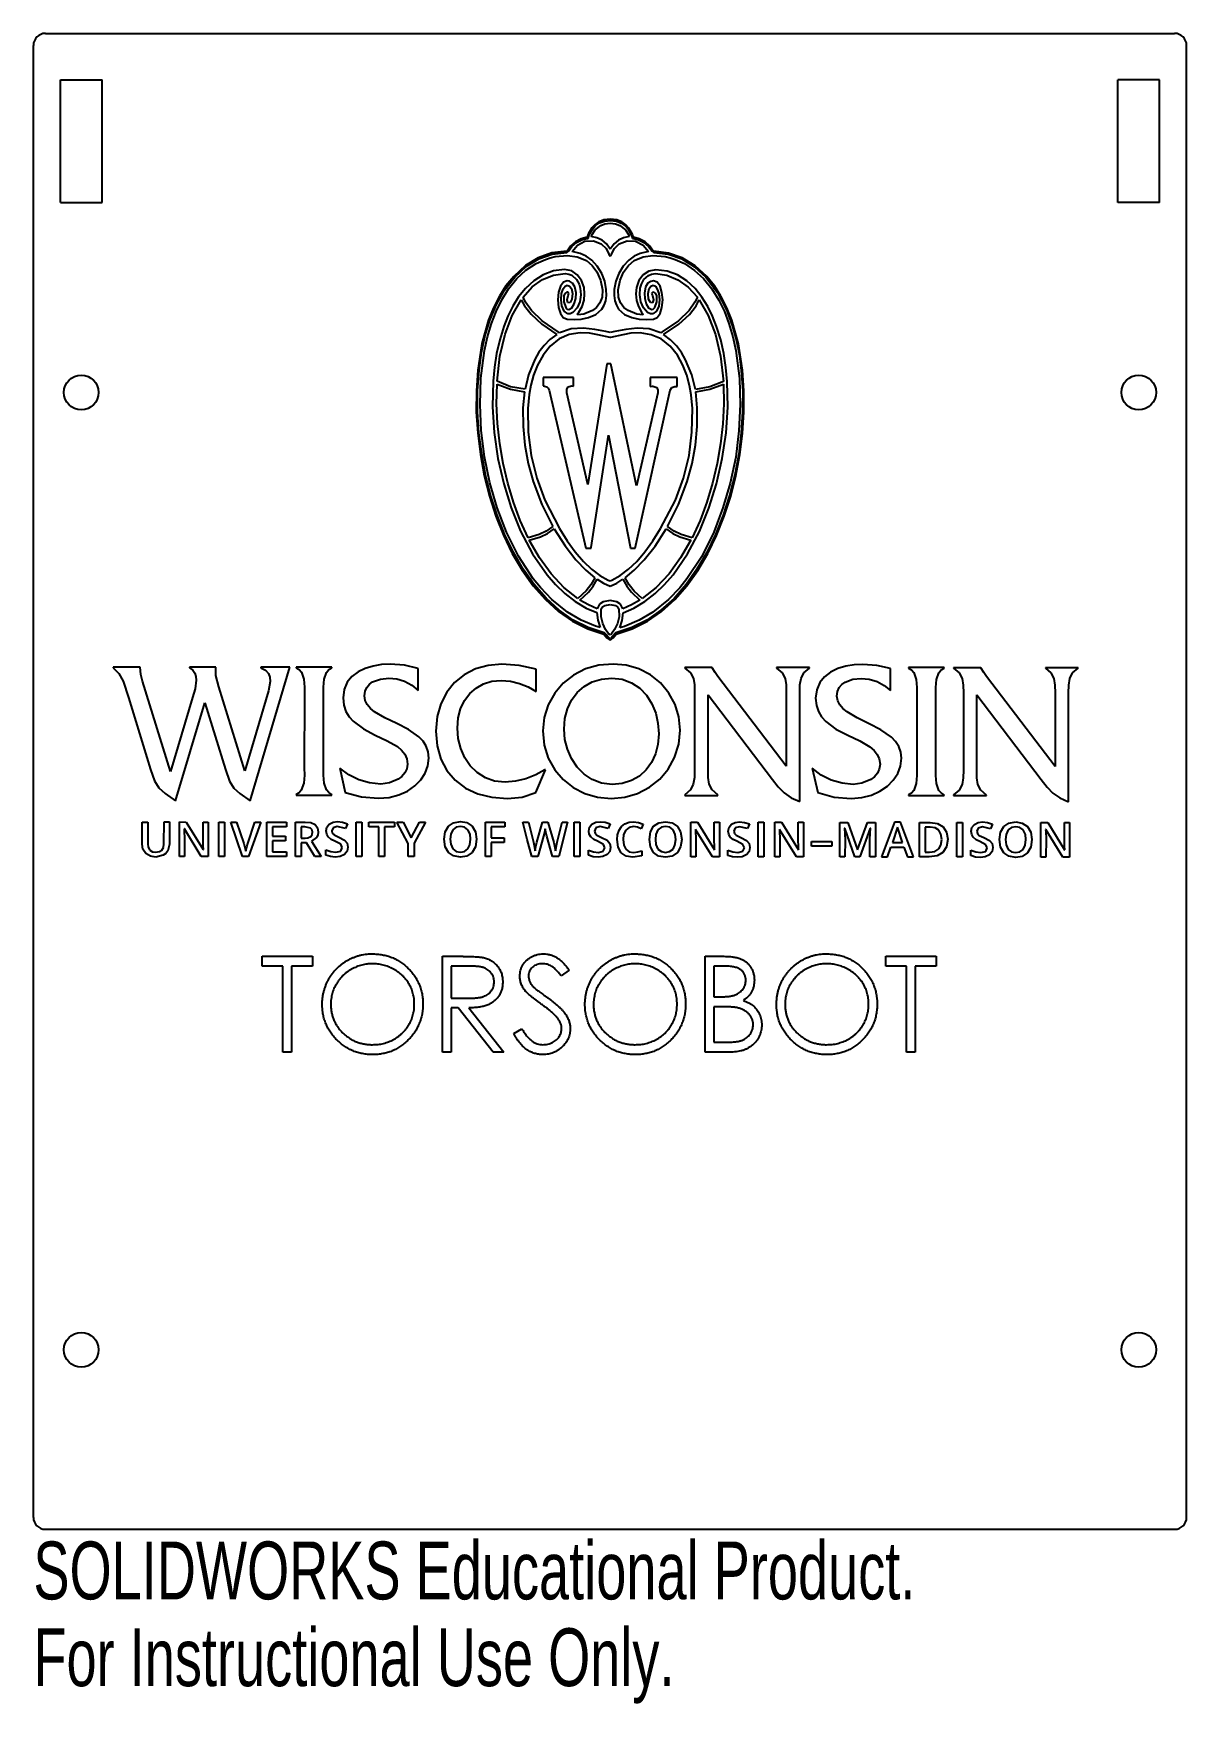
# Model space of a CAD drawing. Header units: millimetres. Extents: x -48 to 48, y 10 to 150.
import ezdxf

# ---------------------------------------------------------------- set-up
doc = ezdxf.new("R2010")
doc.units = ezdxf.units.MM
doc.styles.add('SLDTEXTSTYLE0', font='TXT', dxfattribs={"width": 0.7})

msp = doc.modelspace()

# ---------------------------------------------------------------- texts
at = {"color": 7, "linetype": 'Continuous', "char_height": 4.8336, "attachment_point": 1, "style": 'SLDTEXTSTYLE0'}
for s, insert in [('SOLIDWORKS Educational Product.', (-48.17, 23.98)), ('For Instructional Use Only.', (-48.17, 16.73))]:
    msp.add_mtext(s, dxfattribs=dict(at, insert=insert))

# ---------------------------------------------------------------- linework, layer by layer
at = {"color": 7, "linetype": 'Continuous', "lineweight": 25}
for p, q in [((-47.17, 150), (47.17, 150)), ((-48.17, 26), (-48.17, 149)), ((48.17, 26), (48.17, 149)), ((-45.92, 135.88), (-45.92, 146.12)), ((-45.92, 146.12), (-42.42, 146.12)), ((-42.42, 135.88), (-42.42, 146.12)), ((42.42, 135.88), (42.42, 146.12)), ((45.92, 146.12), (42.42, 146.12)), ((45.92, 135.88), (45.92, 146.12)), ((-45.92, 135.88), (-42.42, 135.88)), ((45.92, 135.88), (42.42, 135.88)), ((-1.28, 134.01), (-1.53, 133.74)), ((-0.94, 134.25), (-1.28, 134.01)), ((-1.2, 133.94), (-0.88, 134.16)), ((-0.51, 134.42), (-0.94, 134.25)), ((-0.88, 134.16), (-0.47, 134.31)), ((-0.77, 133.96), (-0.42, 134.09)), ((0.02, 134.48), (-0.51, 134.42)), ((-0.47, 134.31), (0.03, 134.37)), ((-0.42, 134.09), (0.02, 134.13)), ((0.56, 134.42), (0.02, 134.48)), ((0.02, 134.13), (0.46, 134.09)), ((0.03, 134.37), (0.53, 134.31)), ((0.46, 134.09), (0.82, 133.96)), ((0.53, 134.31), (0.94, 134.15)), ((0.99, 134.25), (0.56, 134.42)), ((0.94, 134.15), (1.26, 133.93)), ((1.32, 134.01), (0.99, 134.25)), ((1.58, 133.73), (1.32, 134.01)), ((-2.89, 132.59), (-3.3, 132.23)), ((-2.41, 132.84), (-2.89, 132.59)), ((-2.79, 132.52), (-2.34, 132.74)), ((-2.72, 132.31), (-2.09, 132.63)), ((-1.91, 132.98), (-2.41, 132.84)), ((-2.34, 132.74), (-1.91, 132.86)), ((-2.09, 132.63), (-1.38, 132.66)), ((-1.83, 133.22), (-1.91, 132.98)), ((-1.91, 132.86), (-1.83, 132.87)), ((-1.53, 133.74), (-1.83, 133.22)), ((-1.83, 132.87), (-1.81, 132.94)), ((-1.81, 132.94), (-1.73, 133.19)), ((-1.73, 133.19), (-1.44, 133.68)), ((-1.56, 133.02), (-1.49, 133.2)), ((-1.09, 132.92), (-1.56, 133.02)), ((-1.49, 133.2), (-1.25, 133.58)), ((-1.44, 133.68), (-1.2, 133.94)), ((-1.38, 132.66), (-0.73, 132.41)), ((-1.25, 133.58), (-0.77, 133.96)), ((-0.66, 132.71), (-1.09, 132.92)), ((-0.29, 132.41), (-0.66, 132.71)), ((0.7, 132.72), (0.34, 132.41)), ((1.13, 132.92), (0.7, 132.72)), ((0.77, 132.41), (1.43, 132.66)), ((0.82, 133.96), (1.3, 133.58)), ((1.61, 133.02), (1.13, 132.92)), ((1.26, 133.93), (1.5, 133.66)), ((1.3, 133.58), (1.54, 133.2)), ((1.43, 132.66), (2.13, 132.63)), ((1.5, 133.66), (1.78, 133.17)), ((1.54, 133.2), (1.61, 133.02)), ((1.87, 133.21), (1.58, 133.73)), ((1.78, 133.17), (1.86, 132.95)), ((1.86, 132.95), (1.88, 132.87)), ((1.95, 132.98), (1.87, 133.21)), ((1.88, 132.87), (1.96, 132.86)), ((2.45, 132.84), (1.95, 132.98)), ((1.96, 132.86), (2.39, 132.74)), ((2.13, 132.63), (2.76, 132.31)), ((2.39, 132.74), (2.84, 132.52)), ((2.93, 132.58), (2.45, 132.84)), ((-6, 131.25), (-7.07, 130.6)), ((-4.85, 131.66), (-6, 131.25)), ((-5.95, 131.15), (-4.82, 131.55)), ((-5.4, 131.12), (-4.99, 131.25)), ((-4.99, 131.25), (-4.57, 131.36)), ((-3.62, 131.81), (-4.85, 131.66)), ((-4.82, 131.55), (-3.62, 131.7)), ((-4.57, 131.36), (-3.54, 131.44)), ((-3.58, 131.81), (-3.62, 131.81)), ((-3.62, 131.7), (-3.47, 131.8)), ((-3.3, 132.23), (-3.58, 131.81)), ((-3.54, 131.44), (-2.73, 131.34)), ((-3.47, 131.8), (-3.18, 132.2)), ((-3.18, 132.2), (-2.79, 132.52)), ((-3.16, 131.77), (-2.72, 132.31)), ((-2.49, 131.6), (-3.16, 131.77)), ((-2.73, 131.34), (-1.97, 131.02)), ((-1.98, 131.38), (-2.49, 131.6)), ((-1.53, 131.06), (-1.98, 131.38)), ((-0.73, 132.41), (-0.32, 132.04)), ((-0.32, 132.04), (-0.09, 131.56)), ((0.02, 131.98), (-0.29, 132.41)), ((-0.09, 131.56), (0.02, 131.39)), ((0.34, 132.41), (0.02, 131.98)), ((0.02, 131.39), (0.13, 131.56)), ((0.13, 131.56), (0.37, 132.04)), ((0.37, 132.04), (0.77, 132.41)), ((2.03, 131.38), (1.58, 131.06)), ((2.02, 131.01), (2.77, 131.33)), ((2.53, 131.6), (2.03, 131.38)), ((3.21, 131.77), (2.53, 131.6)), ((2.76, 132.31), (3.21, 131.77)), ((2.77, 131.33), (3.59, 131.43)), ((2.84, 132.52), (3.23, 132.19)), ((3.34, 132.23), (2.93, 132.58)), ((3.23, 132.19), (3.52, 131.79)), ((3.62, 131.81), (3.34, 132.23)), ((3.52, 131.79), (3.67, 131.69)), ((3.59, 131.43), (4.62, 131.35)), ((3.66, 131.81), (3.62, 131.81)), ((4.89, 131.65), (3.66, 131.81)), ((3.67, 131.69), (4.86, 131.54)), ((4.62, 131.35), (5.03, 131.25)), ((4.86, 131.54), (5.99, 131.15)), ((6.04, 131.25), (4.89, 131.65)), ((5.03, 131.25), (5.45, 131.11)), ((7.11, 130.59), (6.04, 131.25)), ((-7.07, 130.6), (-8.04, 129.7)), ((-7.96, 129.63), (-7, 130.51)), ((-7.78, 129.52), (-7.03, 130.21)), ((-7.03, 130.21), (-6.18, 130.77)), ((-7, 130.51), (-5.95, 131.15)), ((-5.59, 129.82), (-6.37, 129.33)), ((-6.18, 130.77), (-5.4, 131.12)), ((-5.63, 129.43), (-4.71, 129.8)), ((-4.72, 130.15), (-5.59, 129.82)), ((-3.79, 130.26), (-4.72, 130.15)), ((-4.71, 129.8), (-3.75, 129.93)), ((-3.2, 130.15), (-3.79, 130.26)), ((-3.75, 129.93), (-3.43, 129.89)), ((-3.43, 129.89), (-3.18, 129.79)), ((-2.73, 129.83), (-3.2, 130.15)), ((-2.38, 129.36), (-2.73, 129.83)), ((-1.97, 131.02), (-1.5, 130.61)), ((-1.06, 130.54), (-1.53, 131.06)), ((-1.5, 130.61), (-1.09, 130.07)), ((-1.09, 130.07), (-0.79, 129.39)), ((-0.69, 129.95), (-1.06, 130.54)), ((-0.44, 129.29), (-0.69, 129.95)), ((0.73, 129.95), (0.48, 129.29)), ((1.1, 130.54), (0.73, 129.95)), ((0.84, 129.39), (1.14, 130.06)), ((1.58, 131.06), (1.1, 130.54)), ((1.14, 130.06), (1.54, 130.6)), ((1.54, 130.6), (2.02, 131.01)), ((2.77, 129.82), (2.42, 129.35)), ((3.25, 130.14), (2.77, 129.82)), ((3.22, 129.78), (3.48, 129.89)), ((3.84, 130.25), (3.25, 130.14)), ((3.48, 129.89), (3.79, 129.93)), ((3.79, 129.93), (4.76, 129.8)), ((4.77, 130.14), (3.84, 130.25)), ((4.76, 129.8), (5.67, 129.42)), ((5.63, 129.82), (4.77, 130.14)), ((5.45, 131.11), (6.23, 130.76)), ((6.42, 129.32), (5.63, 129.82)), ((5.99, 131.15), (7.05, 130.5)), ((6.23, 130.76), (7.07, 130.2)), ((7.05, 130.5), (8.01, 129.62)), ((7.07, 130.2), (7.82, 129.51)), ((8.08, 129.7), (7.11, 130.59)), ((-9.48, 127.35), (-8.8, 128.55)), ((-8.69, 128.91), (-9.24, 128.05)), ((-9.05, 127.73), (-8.47, 128.67)), ((-8.8, 128.55), (-7.96, 129.63)), ((-8.04, 129.7), (-8.69, 128.91)), ((-8.47, 128.67), (-7.78, 129.52)), ((-7.07, 128.69), (-7.64, 127.98)), ((-7.26, 127.96), (-6.49, 128.81)), ((-6.37, 129.33), (-7.07, 128.69)), ((-6.49, 128.81), (-5.63, 129.43)), ((-4.14, 128.88), (-4.3, 128.37)), ((-3.89, 129.21), (-4.14, 128.88)), ((-4.04, 128.27), (-3.91, 128.65)), ((-3.91, 128.65), (-3.74, 128.88)), ((-3.59, 129.33), (-3.89, 129.21)), ((-3.74, 128.88), (-3.58, 128.96)), ((-3.37, 129.29), (-3.59, 129.33)), ((-3.58, 128.96), (-3.38, 128.89)), ((-3.38, 128.89), (-3.23, 128.69)), ((-3.13, 129.13), (-3.37, 129.29)), ((-3.23, 128.69), (-3.14, 128.28)), ((-3.18, 129.79), (-2.8, 129.45)), ((-2.93, 128.81), (-3.13, 129.13)), ((-2.83, 128.31), (-2.93, 128.81)), ((-2.8, 129.45), (-2.58, 129.04)), ((-2.58, 129.04), (-2.49, 128.71)), ((-2.49, 128.71), (-2.44, 128.15)), ((-2.17, 128.77), (-2.38, 129.36)), ((-2.12, 128.24), (-2.17, 128.77)), ((-0.79, 129.39), (-0.63, 128.58)), ((-0.63, 128.58), (-0.66, 127.97)), ((-0.31, 128.6), (-0.44, 129.29)), ((-0.3, 128.09), (-0.31, 128.6)), ((0.35, 128.6), (0.34, 128.09)), ((0.48, 129.29), (0.35, 128.6)), ((0.67, 128.58), (0.84, 129.39)), ((0.7, 127.96), (0.67, 128.58)), ((2.22, 128.77), (2.16, 128.24)), ((2.42, 129.35), (2.22, 128.77)), ((2.48, 128.15), (2.53, 128.71)), ((2.53, 128.71), (2.63, 129.04)), ((2.63, 129.04), (2.84, 129.44)), ((2.84, 129.44), (3.22, 129.78)), ((2.97, 128.81), (2.87, 128.3)), ((3.17, 129.12), (2.97, 128.81)), ((3.41, 129.28), (3.17, 129.12)), ((3.18, 128.28), (3.27, 128.69)), ((3.27, 128.69), (3.42, 128.88)), ((3.63, 129.33), (3.41, 129.28)), ((3.42, 128.88), (3.62, 128.95)), ((3.62, 128.95), (3.79, 128.87)), ((3.93, 129.21), (3.63, 129.33)), ((3.79, 128.87), (3.95, 128.64)), ((4.18, 128.87), (3.93, 129.21)), ((3.95, 128.64), (4.08, 128.26)), ((4.34, 128.36), (4.18, 128.87)), ((5.67, 129.42), (6.53, 128.8)), ((7.11, 128.68), (6.42, 129.32)), ((6.53, 128.8), (7.31, 127.95)), ((7.68, 127.97), (7.11, 128.68)), ((7.82, 129.51), (8.52, 128.66)), ((8.01, 129.62), (8.97, 128.34)), ((8.72, 128.9), (8.08, 129.7)), ((8.52, 128.66), (9.09, 127.72)), ((9.27, 128.04), (8.72, 128.9)), ((-9.73, 127.08), (-10.14, 126.06)), ((-10.01, 126.09), (-9.48, 127.35)), ((-9.24, 128.05), (-9.73, 127.08)), ((-9.52, 126.77), (-9.05, 127.73)), ((-8.13, 127.2), (-8.53, 126.37)), ((-8.17, 126.44), (-7.42, 127.73)), ((-7.64, 127.98), (-8.13, 127.2)), ((-7.42, 127.73), (-7.14, 127.23)), ((-7.06, 127.54), (-7.26, 127.96)), ((-7.14, 127.23), (-6.58, 126.53)), ((-6.56, 126.85), (-7.06, 127.54)), ((-4.3, 128.37), (-4.36, 127.73)), ((-4.36, 127.73), (-4.3, 127.1)), ((-4.3, 127.1), (-4.14, 126.59)), ((-4.09, 127.75), (-4.04, 128.27)), ((-4.03, 127.23), (-4.09, 127.75)), ((-3.84, 126.8), (-4.03, 127.23)), ((-3.78, 128.27), (-3.86, 128.06)), ((-3.86, 128.06), (-3.86, 127.57)), ((-3.86, 127.57), (-3.7, 127.11)), ((-3.62, 128.39), (-3.78, 128.27)), ((-3.7, 127.11), (-3.58, 126.96)), ((-3.5, 128.37), (-3.62, 128.39)), ((-3.59, 127.74), (-3.5, 128.1)), ((-3.51, 127.49), (-3.59, 127.74)), ((-3.34, 127.52), (-3.51, 127.49)), ((-3.43, 128.27), (-3.5, 128.37)), ((-3.5, 128.1), (-3.43, 128.27)), ((-3.45, 126.92), (-3.19, 127.08)), ((-3.18, 127.79), (-3.34, 127.52)), ((-3.19, 127.08), (-2.99, 127.41)), ((-3.14, 128.28), (-3.18, 127.79)), ((-2.75, 127.07), (-3.1, 126.68)), ((-2.99, 127.41), (-2.86, 127.85)), ((-2.86, 127.85), (-2.83, 128.31)), ((-2.53, 127.58), (-2.75, 127.07)), ((-2.6, 126.71), (-2.33, 127.17)), ((-2.44, 128.15), (-2.53, 127.58)), ((-2.33, 127.17), (-2.17, 127.7)), ((-2.17, 127.7), (-2.12, 128.24)), ((-1.12, 127.11), (-1.47, 126.84)), ((-0.84, 127.48), (-1.12, 127.11)), ((-0.66, 127.97), (-0.84, 127.48)), ((-0.68, 126.97), (-0.5, 127.28)), ((-0.5, 127.28), (-0.36, 127.65)), ((-0.36, 127.65), (-0.3, 128.09)), ((0.34, 128.09), (0.41, 127.65)), ((0.41, 127.65), (0.54, 127.28)), ((0.54, 127.28), (0.72, 126.97)), ((0.88, 127.48), (0.7, 127.96)), ((1.16, 127.11), (0.88, 127.48)), ((1.51, 126.84), (1.16, 127.11)), ((2.16, 128.24), (2.21, 127.69)), ((2.21, 127.69), (2.37, 127.17)), ((2.37, 127.17), (2.64, 126.71)), ((2.57, 127.58), (2.48, 128.15)), ((2.79, 127.06), (2.57, 127.58)), ((3.14, 126.68), (2.79, 127.06)), ((2.87, 128.3), (2.91, 127.85)), ((2.91, 127.85), (3.03, 127.41)), ((3.03, 127.41), (3.23, 127.07)), ((3.22, 127.79), (3.18, 128.28)), ((3.38, 127.52), (3.22, 127.79)), ((3.23, 127.07), (3.49, 126.92)), ((3.55, 127.49), (3.38, 127.52)), ((3.55, 128.36), (3.47, 128.27)), ((3.47, 128.27), (3.55, 128.1)), ((3.66, 128.38), (3.55, 128.36)), ((3.55, 128.1), (3.63, 127.73)), ((3.63, 127.73), (3.55, 127.49)), ((3.62, 126.96), (3.74, 127.1)), ((3.82, 128.27), (3.66, 128.38)), ((3.74, 127.1), (3.9, 127.56)), ((3.9, 128.06), (3.82, 128.27)), ((4.07, 127.22), (3.88, 126.8)), ((3.9, 127.56), (3.9, 128.06)), ((4.13, 127.74), (4.07, 127.22)), ((4.08, 128.26), (4.13, 127.74)), ((4.18, 126.59), (4.34, 127.09)), ((4.4, 127.73), (4.34, 128.36)), ((4.34, 127.09), (4.4, 127.73)), ((7.1, 127.53), (6.6, 126.84)), ((6.63, 126.52), (7.19, 127.23)), ((7.31, 127.95), (7.1, 127.53)), ((7.19, 127.23), (7.46, 127.73)), ((7.46, 127.73), (8.21, 126.43)), ((8.17, 127.19), (7.68, 127.97)), ((8.57, 126.36), (8.17, 127.19)), ((8.97, 128.34), (9.72, 126.91)), ((9.09, 127.72), (9.56, 126.76)), ((9.76, 127.07), (9.27, 128.04)), ((10.17, 126.05), (9.76, 127.07)), ((-10.14, 126.06), (-10.7, 124.08)), ((-10.42, 124.78), (-10.01, 126.09)), ((-10.23, 124.65), (-9.9, 125.77)), ((-9.9, 125.77), (-9.52, 126.77)), ((-8.53, 126.37), (-8.87, 125.52)), ((-8.77, 124.86), (-8.17, 126.44)), ((-6.58, 126.53), (-5.7, 125.7)), ((-5.68, 125.99), (-6.56, 126.85)), ((-5.7, 125.7), (-4.44, 124.84)), ((-4.33, 125.05), (-5.68, 125.99)), ((-4.14, 126.59), (-3.9, 126.25)), ((-3.9, 126.25), (-3.59, 126.13)), ((-3.53, 126.58), (-3.84, 126.8)), ((-3.59, 126.13), (-2.97, 126.1)), ((-3.58, 126.96), (-3.45, 126.92)), ((-3.33, 126.58), (-3.53, 126.58)), ((-3.1, 126.68), (-3.33, 126.58)), ((-2.97, 126.1), (-2.41, 126.13)), ((-2.73, 126.53), (-2.6, 126.71)), ((-2.69, 126.48), (-2.73, 126.53)), ((-2.19, 126.55), (-2.69, 126.48)), ((-2.41, 126.13), (-1.79, 126.26)), ((-1.47, 126.84), (-2.19, 126.55)), ((-1.79, 126.26), (-1.18, 126.52)), ((-1.18, 126.52), (-0.68, 126.97)), ((0.72, 126.97), (1.22, 126.52)), ((1.22, 126.52), (1.82, 126.25)), ((2.24, 126.54), (1.51, 126.84)), ((1.82, 126.25), (2.45, 126.13)), ((2.73, 126.47), (2.24, 126.54)), ((2.45, 126.13), (3.01, 126.09)), ((2.64, 126.71), (2.77, 126.52)), ((2.77, 126.52), (2.73, 126.47)), ((3.01, 126.09), (3.63, 126.13)), ((3.37, 126.58), (3.14, 126.68)), ((3.57, 126.58), (3.37, 126.58)), ((3.49, 126.92), (3.62, 126.96)), ((3.88, 126.8), (3.57, 126.58)), ((3.63, 126.13), (3.94, 126.25)), ((3.94, 126.25), (4.18, 126.59)), ((5.72, 125.98), (4.37, 125.05)), ((4.48, 124.84), (5.74, 125.7)), ((6.6, 126.84), (5.72, 125.98)), ((5.74, 125.7), (6.63, 126.52)), ((8.21, 126.43), (8.81, 124.85)), ((8.91, 125.51), (8.57, 126.36)), ((9.56, 126.76), (9.94, 125.76)), ((9.72, 126.91), (9.81, 126.69)), ((9.81, 126.69), (10.23, 125.51)), ((9.94, 125.76), (10.27, 124.64)), ((10.73, 124.07), (10.17, 126.05)), ((-10.74, 123.33), (-10.42, 124.78)), ((-10.48, 123.51), (-10.23, 124.65)), ((-9.21, 124.4), (-9.47, 123.26)), ((-8.87, 125.52), (-9.21, 124.4)), ((-9.2, 123.02), (-8.77, 124.86)), ((-5.02, 124.42), (-5.51, 123.92)), ((-4.44, 124.84), (-5.02, 124.42)), ((-4.24, 124.48), (-5, 123.86)), ((-4.21, 124.99), (-4.33, 125.05)), ((-3.42, 124.83), (-4.24, 124.48)), ((-3.24, 125.3), (-4.21, 124.99)), ((-2.48, 124.97), (-3.42, 124.83)), ((-2.22, 125.38), (-3.24, 125.3)), ((-1.7, 124.94), (-2.48, 124.97)), ((-1.28, 125.27), (-2.22, 125.38)), ((-1.03, 124.82), (-1.7, 124.94)), ((-0.35, 125.08), (-1.28, 125.27)), ((0, 124.6), (-1.03, 124.82)), ((0.02, 125.02), (-0.35, 125.08)), ((0.03, 124.6), (0, 124.6)), ((0.39, 125.08), (0.02, 125.02)), ((1.06, 124.82), (0.03, 124.6)), ((1.32, 125.27), (0.39, 125.08)), ((1.73, 124.94), (1.06, 124.82)), ((2.26, 125.38), (1.32, 125.27)), ((2.51, 124.97), (1.73, 124.94)), ((3.28, 125.3), (2.26, 125.38)), ((3.45, 124.82), (2.51, 124.97)), ((4.25, 124.99), (3.28, 125.3)), ((4.28, 124.48), (3.45, 124.82)), ((4.37, 125.05), (4.25, 124.99)), ((5.03, 123.86), (4.28, 124.48)), ((5.05, 124.4), (4.48, 124.84)), ((5.55, 123.9), (5.05, 124.4)), ((8.81, 124.85), (9.24, 123.02)), ((9.25, 124.39), (8.91, 125.51)), ((9.51, 123.25), (9.25, 124.39)), ((10.23, 125.51), (10.57, 124.31)), ((10.27, 124.64), (10.51, 123.5)), ((10.57, 124.31), (10.82, 123.08)), ((-10.7, 124.08), (-11.05, 121.86)), ((-10.94, 121.85), (-10.74, 123.33)), ((-10.78, 121.18), (-10.48, 123.51)), ((-9.47, 123.26), (-9.65, 122.1)), ((-9.44, 120.93), (-9.2, 123.02)), ((-5.94, 123.36), (-6.29, 122.75)), ((-5.59, 123.12), (-6.05, 122.29)), ((-5.51, 123.92), (-5.94, 123.36)), ((-5, 123.86), (-5.59, 123.12)), ((5.63, 123.11), (5.03, 123.86)), ((5.97, 123.33), (5.55, 123.9)), ((6.08, 122.29), (5.63, 123.11)), ((6.32, 122.73), (5.97, 123.33)), ((9.24, 123.02), (9.47, 120.92)), ((9.69, 122.09), (9.51, 123.25)), ((10.51, 123.5), (10.81, 121.17)), ((11.08, 121.85), (10.73, 124.07)), ((10.82, 123.08), (10.97, 121.84)), ((-11.05, 121.86), (-11.16, 120.13)), ((-11.06, 120.14), (-10.94, 121.85)), ((-9.65, 122.1), (-9.76, 120.94)), ((-6.8, 121.48), (-7.09, 120.26)), ((-6.29, 122.75), (-6.8, 121.48)), ((-6.38, 121.44), (-6.61, 120.6)), ((-6.05, 122.29), (-6.38, 121.44)), ((-0.27, 122.35), (-1.84, 112.32)), ((0.08, 122.39), (-0.27, 122.39)), ((-0.27, 122.39), (-0.27, 122.35)), ((2.2, 112.2), (0.08, 122.39)), ((6.41, 121.43), (6.08, 122.29)), ((6.84, 121.47), (6.32, 122.73)), ((6.63, 120.59), (6.41, 121.43)), ((7.13, 120.25), (6.84, 121.47)), ((9.79, 120.92), (9.69, 122.09)), ((10.97, 121.84), (11.09, 120.13)), ((11.19, 120.12), (11.08, 121.85)), ((-11.16, 120.13), (-11.17, 118.37)), ((-11.06, 118.4), (-11.06, 120.14)), ((-10.85, 119), (-10.78, 121.18)), ((-9.76, 120.94), (-9.81, 118.79)), ((-9.47, 119.05), (-9.44, 120.69)), ((-8.3, 120.48), (-9.44, 120.93)), ((-9.44, 120.69), (-8.32, 120.26)), ((-8.32, 120.26), (-7.13, 120.05)), ((-7.09, 120.26), (-8.3, 120.48)), ((-7.13, 120.05), (-7.27, 118.71)), ((-6.61, 120.6), (-6.75, 119.82)), ((-3.06, 121.26), (-5.58, 121.26)), ((-5.58, 121.26), (-5.58, 120.55)), ((-5.58, 120.55), (-5.47, 120.53)), ((-5.47, 120.53), (-5.27, 120.46)), ((-5.27, 120.46), (-5.16, 120.35)), ((-5.16, 120.35), (-5.09, 120.2)), ((-5.09, 120.2), (-2.02, 106.99)), ((-3.62, 120.08), (-3.6, 120.28)), ((-3.62, 119.97), (-3.62, 120.08)), ((-3.6, 120.28), (-3.5, 120.46)), ((-3.5, 120.46), (-3.21, 120.55)), ((-3.21, 120.55), (-3.06, 120.53)), ((-3.06, 120.53), (-3.06, 121.26)), ((2.1, 106.98), (5.03, 120.2)), ((5.61, 121.25), (3.36, 121.25)), ((3.36, 121.25), (3.36, 120.5)), ((3.36, 120.5), (3.51, 120.53)), ((3.51, 120.53), (3.58, 120.53)), ((3.58, 120.53), (3.92, 120.41)), ((3.92, 120.41), (4.01, 120.2)), ((4.01, 120.2), (4, 119.97)), ((5.03, 120.2), (5.17, 120.42)), ((5.17, 120.42), (5.43, 120.5)), ((5.43, 120.5), (5.46, 120.5)), ((5.46, 120.5), (5.6, 120.49)), ((5.6, 120.49), (5.61, 121.25)), ((6.78, 119.81), (6.63, 120.59)), ((8.33, 120.48), (7.13, 120.25)), ((7.16, 120.04), (8.35, 120.26)), ((7.29, 118.71), (7.16, 120.04)), ((9.47, 120.92), (8.33, 120.48)), ((8.35, 120.26), (9.47, 120.69)), ((9.47, 120.69), (9.5, 119.05)), ((9.84, 118.77), (9.79, 120.92)), ((10.81, 121.17), (10.88, 118.99)), ((11.09, 120.13), (11.08, 118.38)), ((11.19, 118.35), (11.19, 120.12)), ((-10.75, 116.82), (-10.85, 119)), ((-9.81, 118.79), (-9.67, 116.64)), ((-9.39, 117.39), (-9.47, 119.05)), ((-7.27, 118.71), (-7.26, 117.15)), ((-6.75, 119.82), (-6.86, 118.65)), ((-6.86, 118.65), (-6.83, 116.69)), ((-1.84, 112.32), (-3.62, 119.97)), ((4, 119.97), (2.2, 112.2)), ((6.89, 118.65), (6.78, 119.81)), ((6.85, 116.68), (6.89, 118.65)), ((7.28, 117.15), (7.29, 118.71)), ((9.5, 119.05), (9.42, 117.38)), ((9.7, 116.63), (9.84, 118.77)), ((10.88, 118.99), (10.77, 116.8)), ((-11.17, 118.37), (-11.05, 116.59)), ((-10.95, 116.63), (-11.06, 118.4)), ((-9.21, 115.71), (-9.39, 117.39)), ((9.42, 117.38), (9.23, 115.71)), ((11.08, 118.38), (10.97, 116.62)), ((11.08, 116.58), (11.19, 118.35)), ((-11.05, 116.59), (-10.83, 114.81)), ((-10.72, 114.87), (-10.95, 116.63)), ((-10.48, 114.61), (-10.75, 116.82)), ((-9.67, 116.64), (-9.36, 114.49)), ((-7.26, 117.15), (-7.12, 115.6)), ((-6.83, 116.69), (-6.58, 114.74)), ((-1.57, 107.03), (-0.13, 116.42)), ((-0.13, 116.42), (1.7, 106.98)), ((6.6, 114.74), (6.85, 116.68)), ((7.14, 115.6), (7.28, 117.15)), ((9.38, 114.48), (9.7, 116.63)), ((10.77, 116.8), (10.5, 114.6)), ((10.97, 116.62), (10.75, 114.85)), ((10.85, 114.8), (11.08, 116.58)), ((-10.83, 114.81), (-10.5, 113.05)), ((-10.4, 113.12), (-10.72, 114.87)), ((-10.03, 112.44), (-10.48, 114.61)), ((-9.36, 114.49), (-8.88, 112.37)), ((-8.92, 114.05), (-9.21, 115.71)), ((-7.12, 115.6), (-6.84, 114.07)), ((-6.58, 114.74), (-6.11, 112.84)), ((6.13, 112.84), (6.6, 114.74)), ((6.87, 114.07), (7.14, 115.6)), ((8.9, 112.36), (9.38, 114.48)), ((9.23, 115.71), (8.95, 114.05)), ((10.5, 114.6), (10.05, 112.43)), ((10.75, 114.85), (10.42, 113.11)), ((10.52, 113.04), (10.85, 114.8)), ((-10.5, 113.05), (-10.07, 111.33)), ((-9.97, 111.41), (-10.4, 113.12)), ((-8.54, 112.42), (-8.92, 114.05)), ((-6.84, 114.07), (-6.43, 112.57)), ((6.46, 112.56), (6.87, 114.07)), ((8.95, 114.05), (8.56, 112.41)), ((10.42, 113.11), (9.99, 111.39)), ((-9.43, 110.36), (-10.03, 112.44)), ((-8.88, 112.37), (-8.26, 110.35)), ((-8.07, 110.83), (-8.54, 112.42)), ((-6.43, 112.57), (-5.7, 110.64)), ((-6.11, 112.84), (-5.44, 110.99)), ((5.46, 110.99), (6.13, 112.84)), ((5.72, 110.64), (6.46, 112.56)), ((8.56, 112.41), (8.09, 110.82)), ((8.27, 110.34), (8.9, 112.36)), ((10.05, 112.43), (9.44, 110.35)), ((10.09, 111.32), (10.52, 113.04)), ((-10.07, 111.33), (-9.53, 109.66)), ((-9.43, 109.75), (-9.97, 111.41)), ((-8.65, 108.33), (-9.43, 110.36)), ((-8.26, 110.35), (-7.47, 108.4)), ((-7.5, 109.3), (-8.07, 110.83)), ((-5.7, 110.64), (-4.77, 108.8)), ((-5.44, 110.99), (-4.22, 108.62)), ((4.23, 108.62), (5.46, 110.99)), ((4.79, 108.8), (5.72, 110.64)), ((7.48, 108.39), (8.27, 110.34)), ((8.09, 110.82), (7.52, 109.3)), ((9.44, 110.35), (8.67, 108.32)), ((9.99, 111.39), (9.45, 109.73)), ((9.55, 109.65), (10.09, 111.32)), ((-9.53, 109.66), (-8.89, 108.06)), ((-8.8, 108.15), (-9.43, 109.75)), ((-6.84, 107.86), (-7.5, 109.3)), ((7.52, 109.3), (6.86, 107.86)), ((9.45, 109.73), (8.82, 108.14)), ((8.91, 108.05), (9.55, 109.65)), ((-8.89, 108.06), (-8.16, 106.55)), ((-8.07, 106.64), (-8.8, 108.15)), ((-7.65, 106.31), (-8.65, 108.33)), ((-7.47, 108.4), (-6.47, 106.51)), ((-5.93, 108.12), (-6.84, 107.86)), ((-6.75, 107.66), (-5.81, 107.94)), ((-5.88, 106.17), (-6.75, 107.66)), ((-5.34, 108.4), (-5.93, 108.12)), ((-5.81, 107.94), (-5.22, 108.22)), ((-4.77, 108.8), (-5.34, 108.4)), ((-5.22, 108.22), (-4.66, 108.61)), ((-4.66, 108.61), (-4.66, 108.61)), ((-4.66, 108.61), (-3.74, 107.17)), ((-4.22, 108.62), (-3.57, 107.59)), ((-3.57, 107.59), (-2.9, 106.68)), ((2.92, 106.68), (3.58, 107.59)), ((3.58, 107.59), (4.23, 108.62)), ((3.76, 107.16), (4.68, 108.61)), ((4.68, 108.61), (5.24, 108.21)), ((5.36, 108.4), (4.79, 108.8)), ((5.24, 108.21), (5.83, 107.93)), ((5.95, 108.12), (5.36, 108.4)), ((5.83, 107.93), (6.76, 107.66)), ((6.76, 107.66), (5.9, 106.17)), ((6.86, 107.86), (5.95, 108.12)), ((6.48, 106.5), (7.48, 108.39)), ((8.67, 108.32), (7.66, 106.3)), ((8.82, 108.14), (8.09, 106.63)), ((8.17, 106.54), (8.91, 108.05)), ((-8.16, 106.55), (-7.33, 105.14)), ((-7.25, 105.24), (-8.07, 106.64)), ((-6.41, 104.42), (-7.65, 106.31)), ((-6.47, 106.51), (-5.26, 104.76)), ((-4.92, 104.84), (-5.88, 106.17)), ((-3.74, 107.17), (-2.85, 106.02)), ((-2.9, 106.68), (-2.22, 105.88)), ((-2.02, 106.99), (-1.57, 106.99)), ((-1.57, 106.99), (-1.57, 107.03)), ((1.7, 106.98), (2.1, 106.98)), ((2.24, 105.88), (2.92, 106.68)), ((2.86, 106.02), (3.76, 107.16)), ((5.9, 106.17), (4.93, 104.84)), ((5.27, 104.75), (6.48, 106.5)), ((7.66, 106.3), (6.42, 104.42)), ((8.09, 106.63), (7.26, 105.23)), ((7.34, 105.13), (8.17, 106.54)), ((-7.33, 105.14), (-6.41, 103.85)), ((-6.34, 103.95), (-7.25, 105.24)), ((-5.26, 104.76), (-4.55, 103.95)), ((-3.85, 103.7), (-4.92, 104.84)), ((-2.85, 106.02), (-2.01, 105.15)), ((-2.22, 105.88), (-1.54, 105.22)), ((-2.01, 105.15), (-1.26, 104.52)), ((-1.54, 105.22), (-0.84, 104.7)), ((-0.84, 104.7), (-0.14, 104.31)), ((0.15, 104.31), (0.85, 104.7)), ((0.85, 104.7), (1.55, 105.22)), ((1.27, 104.52), (2.03, 105.15)), ((1.55, 105.22), (2.24, 105.88)), ((2.03, 105.15), (2.86, 106.02)), ((4.93, 104.84), (3.86, 103.7)), ((4.55, 103.94), (5.27, 104.75)), ((7.26, 105.23), (6.35, 103.94)), ((6.42, 103.84), (7.34, 105.13)), ((-5.82, 103.69), (-6.41, 104.42)), ((-6.41, 103.85), (-5.4, 102.7)), ((-5.34, 102.8), (-6.34, 103.95)), ((-4.87, 102.7), (-5.82, 103.69)), ((-4.55, 103.95), (-3.76, 103.2)), ((-2.69, 102.77), (-3.85, 103.7)), ((-2, 103.41), (-2.69, 102.77)), ((-2.51, 102.65), (-1.79, 103.3)), ((-1.59, 103.92), (-2, 103.41)), ((-1.79, 103.3), (-1.4, 103.8)), ((-1.26, 104.52), (-1.59, 103.92)), ((-1.4, 103.8), (-1.07, 104.39)), ((-1.07, 104.39), (-1.07, 104.39)), ((-1.07, 104.39), (-0.55, 104.06)), ((-0.55, 104.06), (0, 103.8)), ((-0.14, 104.31), (0.01, 104.25)), ((0, 103.8), (0.56, 104.06)), ((0.01, 104.25), (0.15, 104.31)), ((0.56, 104.06), (1.08, 104.39)), ((1.08, 104.39), (1.4, 103.8)), ((1.6, 103.92), (1.27, 104.52)), ((1.4, 103.8), (1.8, 103.3)), ((2.01, 103.4), (1.6, 103.92)), ((1.8, 103.3), (2.5, 102.64)), ((2.7, 102.77), (2.01, 103.4)), ((3.86, 103.7), (2.7, 102.77)), ((3.77, 103.19), (4.55, 103.94)), ((5.83, 103.68), (4.88, 102.69)), ((6.35, 103.94), (5.35, 102.79)), ((5.41, 102.7), (6.42, 103.84)), ((6.42, 104.42), (5.83, 103.68)), ((-5.4, 102.7), (-4.3, 101.7)), ((-4.25, 101.81), (-5.34, 102.8)), ((-3.56, 101.64), (-4.87, 102.7)), ((-3.76, 103.2), (-2.9, 102.54)), ((-2.9, 102.54), (-1.98, 101.98)), ((-1.8, 102.25), (-2.51, 102.65)), ((-1.98, 101.98), (-1.09, 101.6)), ((-1.06, 101.93), (-1.8, 102.25)), ((-1.05, 101.98), (-1.06, 101.93)), ((-0.88, 102.3), (-1.05, 101.98)), ((-0.58, 102.5), (-0.88, 102.3)), ((-0.75, 101.26), (-0.73, 101.92)), ((-0.73, 101.92), (-0.63, 102.08)), ((-0.63, 102.08), (-0.44, 102.2)), ((0, 102.62), (-0.58, 102.5)), ((-0.44, 102.2), (0.01, 102.29)), ((0.58, 102.5), (0, 102.62)), ((0.01, 102.29), (0.45, 102.2)), ((0.45, 102.2), (0.64, 102.09)), ((0.88, 102.3), (0.58, 102.5)), ((0.64, 102.09), (0.74, 101.91)), ((0.74, 101.91), (0.76, 101.26)), ((1.05, 101.98), (0.88, 102.3)), ((1.06, 101.92), (1.05, 101.98)), ((1.8, 102.24), (1.06, 101.92)), ((1.09, 101.59), (1.98, 101.98)), ((2.5, 102.64), (1.8, 102.24)), ((1.98, 101.98), (2.91, 102.53)), ((2.91, 102.53), (3.77, 103.19)), ((4.88, 102.69), (3.57, 101.63)), ((5.35, 102.79), (4.26, 101.8)), ((4.31, 101.7), (5.41, 102.7)), ((-4.3, 101.7), (-3.12, 100.88)), ((-3.08, 100.98), (-4.25, 101.81)), ((-2.42, 100.96), (-3.56, 101.64)), ((-3.12, 100.88), (-1.85, 100.24)), ((-1.82, 100.35), (-3.08, 100.98)), ((-1.2, 100.46), (-2.42, 100.96)), ((-1.09, 101.6), (-1.03, 100.96)), ((-1.03, 100.96), (-0.82, 100.35)), ((-0.61, 100.68), (-0.75, 101.26)), ((-0.38, 100.2), (-0.61, 100.68)), ((0.62, 100.68), (0.38, 100.2)), ((0.76, 101.26), (0.62, 100.68)), ((0.82, 100.34), (1.03, 100.95)), ((1.03, 100.95), (1.09, 101.59)), ((2.43, 100.96), (1.2, 100.45)), ((3.08, 100.98), (1.83, 100.35)), ((1.86, 100.24), (3.12, 100.88)), ((3.57, 101.63), (2.43, 100.96)), ((4.26, 101.8), (3.08, 100.98)), ((3.12, 100.88), (4.31, 101.7)), ((-1.85, 100.24), (-0.51, 99.81)), ((-0.49, 99.92), (-1.82, 100.35)), ((-0.82, 100.35), (-1.2, 100.46)), ((-0.51, 99.81), (-0.27, 99.49)), ((-0.45, 99.91), (-0.49, 99.92)), ((-0.42, 99.87), (-0.45, 99.91)), ((0, 99.4), (-0.42, 99.87)), ((-0.12, 99.83), (-0.38, 100.2)), ((-0.27, 99.49), (0, 99.3)), ((0, 99.75), (-0.12, 99.83)), ((0.43, 99.87), (0, 99.4)), ((0.13, 99.83), (0, 99.75)), ((0, 99.3), (0.27, 99.49)), ((0.38, 100.2), (0.13, 99.83)), ((0.27, 99.49), (0.51, 99.81)), ((0.45, 99.91), (0.43, 99.87)), ((0.5, 99.92), (0.45, 99.91)), ((1.83, 100.35), (0.5, 99.92)), ((0.51, 99.81), (1.86, 100.24)), ((1.2, 100.45), (0.82, 100.34)), ((-41.52, 97.05), (-41.52, 97)), ((-39.24, 97.05), (-41.52, 97.05)), ((-41.52, 97), (-41.03, 96.5)), ((-41.03, 96.5), (-40.68, 95.88)), ((-39.2, 96.44), (-39.24, 97.05)), ((-39.05, 95.88), (-39.2, 96.44)), ((-35.13, 97.05), (-35.13, 97)), ((-32.92, 97.05), (-35.13, 97.05)), ((-35.13, 97), (-34.86, 96.8)), ((-34.86, 96.8), (-34.69, 96.55)), ((-34.69, 96.55), (-34.59, 96.27)), ((-32.92, 96.34), (-32.92, 97.05)), ((-32.69, 95.41), (-32.92, 96.34)), ((-30.06, 85.87), (-26.75, 97.05)), ((-29.17, 97.05), (-29.17, 97)), ((-26.75, 97.05), (-29.17, 97.05)), ((-29.17, 97), (-28.78, 96.79)), ((-28.78, 96.79), (-28.54, 96.52)), ((-28.54, 96.52), (-28.42, 96.2)), ((-26.22, 97.04), (-26.22, 96.99)), ((-23.24, 97.04), (-26.22, 97.04)), ((-26.22, 96.99), (-25.96, 96.84)), ((-25.96, 96.84), (-25.78, 96.62)), ((-25.78, 96.62), (-25.58, 96.04)), ((-23.88, 96.03), (-23.68, 96.61)), ((-23.68, 96.61), (-23.5, 96.84)), ((-23.5, 96.84), (-23.24, 96.99)), ((-23.24, 96.99), (-23.24, 97.04)), ((-21.05, 96.65), (-21.56, 96.27)), ((-20.45, 96.94), (-21.05, 96.65)), ((-19.78, 97.14), (-20.45, 96.94)), ((-19.08, 97.26), (-19.78, 97.14)), ((-18.36, 97.3), (-19.08, 97.26)), ((-17.18, 97.21), (-18.36, 97.3)), ((-16.03, 96.94), (-17.18, 97.21)), ((-16.03, 95.1), (-16.03, 96.94)), ((-12.18, 96.41), (-12.99, 95.76)), ((-11.25, 96.89), (-12.18, 96.41)), ((-10.19, 97.19), (-11.25, 96.89)), ((-9.03, 97.29), (-10.19, 97.19)), ((-7.6, 97.17), (-9.03, 97.29)), ((-6.18, 96.88), (-7.6, 97.17)), ((-6.18, 95.02), (-6.18, 96.88)), ((-3.04, 96.38), (-3.91, 95.7)), ((-2.04, 96.9), (-3.04, 96.38)), ((-0.93, 97.21), (-2.04, 96.9)), ((0.26, 97.3), (-0.93, 97.21)), ((1.36, 97.21), (0.26, 97.3)), ((2.4, 96.91), (1.36, 97.21)), ((3.37, 96.41), (2.4, 96.91)), ((4.22, 95.73), (3.37, 96.41)), ((6.26, 97.02), (6.26, 96.97)), ((8.54, 97.02), (6.26, 97.02)), ((6.26, 96.97), (6.73, 96.57)), ((6.73, 96.57), (6.97, 96.1)), ((8.54, 97), (8.54, 97.02)), ((8.78, 96.6), (8.54, 97)), ((9, 96.27), (8.78, 96.6)), ((13.92, 97.02), (13.92, 96.97)), ((16.68, 97.02), (13.92, 97.02)), ((13.92, 96.97), (14.39, 96.57)), ((14.39, 96.57), (14.64, 96.1)), ((15.96, 96.1), (16.2, 96.57)), ((16.2, 96.57), (16.68, 96.97)), ((16.68, 96.97), (16.68, 97.02)), ((18.43, 96.63), (17.92, 96.24)), ((19.03, 96.92), (18.43, 96.63)), ((19.69, 97.12), (19.03, 96.92)), ((20.39, 97.24), (19.69, 97.12)), ((21.11, 97.27), (20.39, 97.24)), ((22.29, 97.18), (21.11, 97.27)), ((23.44, 96.92), (22.29, 97.18)), ((23.43, 95.08), (23.44, 96.92)), ((24.94, 97.01), (24.94, 96.96)), ((27.92, 97.01), (24.94, 97.01)), ((24.94, 96.96), (25.2, 96.81)), ((25.2, 96.81), (25.39, 96.59)), ((25.39, 96.59), (25.59, 96.01)), ((27.28, 96), (27.48, 96.58)), ((27.48, 96.58), (27.66, 96.81)), ((27.66, 96.81), (27.92, 96.96)), ((27.92, 96.96), (27.92, 97.01)), ((28.71, 97), (28.71, 96.96)), ((30.99, 97), (28.71, 97)), ((28.71, 96.96), (29.18, 96.56)), ((29.18, 96.56), (29.42, 96.09)), ((30.99, 96.99), (30.99, 97)), ((31.23, 96.59), (30.99, 96.99)), ((31.45, 96.26), (31.23, 96.59)), ((39.12, 97), (36.37, 97)), ((36.37, 97), (36.37, 96.96)), ((36.37, 96.96), (36.84, 96.56)), ((36.84, 96.56), (37.08, 96.09)), ((38.41, 96.09), (38.65, 96.56)), ((38.65, 96.56), (39.12, 96.95)), ((39.12, 96.95), (39.12, 97)), ((-40.68, 95.88), (-40.22, 94.5)), ((-36.72, 88.32), (-39.05, 95.88)), ((-34.67, 95.24), (-34.88, 94.5)), ((-34.57, 95.95), (-34.67, 95.24)), ((-34.59, 96.27), (-34.57, 95.95)), ((-30.52, 88.37), (-32.69, 95.41)), ((-28.52, 95.06), (-28.74, 94.31)), ((-28.39, 95.84), (-28.52, 95.06)), ((-28.42, 96.2), (-28.39, 95.84)), ((-25.58, 96.04), (-25.53, 95.37)), ((-25.53, 95.37), (-25.53, 94.75)), ((-23.94, 95.36), (-23.88, 96.03)), ((-23.93, 94.75), (-23.94, 95.36)), ((-22.21, 95.18), (-22.3, 94.48)), ((-21.95, 95.78), (-22.21, 95.18)), ((-21.56, 96.27), (-21.95, 95.78)), ((-20.51, 94.65), (-20.46, 95.04)), ((-20.46, 95.04), (-20.32, 95.35)), ((-20.32, 95.35), (-20.1, 95.61)), ((-20.1, 95.61), (-19.83, 95.81)), ((-19.83, 95.81), (-19.18, 96.05)), ((-19.18, 96.05), (-18.49, 96.13)), ((-18.49, 96.13), (-17.81, 96.06)), ((-17.81, 96.06), (-17.16, 95.86)), ((-17.16, 95.86), (-16.56, 95.54)), ((-16.56, 95.54), (-16.03, 95.1)), ((-13.64, 94.95), (-14.13, 93.99)), ((-12.99, 95.76), (-13.64, 94.95)), ((-11.72, 94.83), (-11.19, 95.3)), ((-11.19, 95.3), (-10.57, 95.65)), ((-10.57, 95.65), (-9.86, 95.87)), ((-9.86, 95.87), (-9.08, 95.94)), ((-9.08, 95.94), (-8.31, 95.87)), ((-8.31, 95.87), (-7.56, 95.69)), ((-7.56, 95.69), (-6.85, 95.4)), ((-6.85, 95.4), (-6.18, 95.02)), ((-3.91, 95.7), (-4.62, 94.86)), ((-3.21, 94.29), (-2.75, 94.92)), ((-2.75, 94.92), (-2.17, 95.43)), ((-2.17, 95.43), (-1.49, 95.81)), ((-1.49, 95.81), (-0.71, 96.05)), ((-0.71, 96.05), (0.15, 96.13)), ((0.15, 96.13), (1.03, 96.03)), ((1.03, 96.03), (1.81, 95.74)), ((1.81, 95.74), (2.48, 95.28)), ((2.48, 95.28), (3.05, 94.69)), ((4.92, 94.88), (4.22, 95.73)), ((6.97, 96.1), (7.06, 95.56)), ((7.06, 95.56), (7.07, 94.92)), ((7.07, 94.92), (7.07, 88.44)), ((14.73, 88.77), (9, 96.27)), ((14.64, 96.1), (14.72, 95.56)), ((14.72, 95.56), (14.73, 94.92)), ((14.73, 94.92), (14.73, 88.77)), ((15.86, 94.92), (15.87, 95.56)), ((15.86, 85.81), (15.86, 94.92)), ((15.87, 95.56), (15.96, 96.1)), ((17.27, 95.16), (17.18, 94.45)), ((17.53, 95.76), (17.27, 95.16)), ((17.92, 96.24), (17.53, 95.76)), ((18.96, 94.63), (19.01, 95.01)), ((19.01, 95.01), (19.15, 95.33)), ((19.15, 95.33), (19.36, 95.59)), ((19.36, 95.59), (19.64, 95.79)), ((19.64, 95.79), (20.29, 96.03)), ((20.29, 96.03), (20.98, 96.1)), ((20.98, 96.1), (21.66, 96.03)), ((21.66, 96.03), (22.31, 95.84)), ((22.31, 95.84), (22.9, 95.52)), ((22.9, 95.52), (23.43, 95.08)), ((25.59, 96.01), (25.64, 95.34)), ((25.64, 95.34), (25.63, 94.72)), ((27.23, 95.33), (27.28, 96)), ((27.23, 94.72), (27.23, 95.33)), ((29.42, 96.09), (29.51, 95.54)), ((29.51, 95.54), (29.52, 94.91)), ((29.52, 94.91), (29.52, 88.43)), ((37.18, 88.75), (31.45, 96.26)), ((37.08, 96.09), (37.17, 95.54)), ((37.17, 95.54), (37.18, 94.91)), ((37.18, 94.91), (37.18, 88.75)), ((38.3, 85.8), (38.31, 94.91)), ((38.31, 94.91), (38.32, 95.54)), ((38.32, 95.54), (38.41, 96.09)), ((-40.22, 94.5), (-38.38, 88.5)), ((-34.88, 94.5), (-36.72, 88.32)), ((-36.3, 85.87), (-33.85, 94.07)), ((-33.85, 94.07), (-32.13, 88.49)), ((-28.74, 94.31), (-30.52, 88.37)), ((-25.53, 94.75), (-25.54, 88.63)), ((-23.94, 88.63), (-23.93, 94.75)), ((-22.3, 94.48), (-22.24, 93.87)), ((-22.24, 93.87), (-22.07, 93.35)), ((-20.45, 94.26), (-20.51, 94.65)), ((-20.28, 93.91), (-20.45, 94.26)), ((-20.01, 93.6), (-20.28, 93.91)), ((-19.67, 93.32), (-20.01, 93.6)), ((-14.13, 93.99), (-14.43, 92.91)), ((-12.68, 92.8), (-12.48, 93.57)), ((-12.48, 93.57), (-12.16, 94.25)), ((-12.16, 94.25), (-11.72, 94.83)), ((-5.16, 93.9), (-5.5, 92.85)), ((-4.62, 94.86), (-5.16, 93.9)), ((-3.76, 92.75), (-3.55, 93.57)), ((-3.55, 93.57), (-3.21, 94.29)), ((3.05, 94.69), (3.49, 93.99)), ((3.49, 93.99), (3.82, 93.2)), ((5.44, 93.93), (4.92, 94.88)), ((5.76, 92.89), (5.44, 93.93)), ((8.2, 94.73), (13.57, 87.66)), ((8.2, 88.44), (8.2, 94.73)), ((17.18, 94.45), (17.24, 93.85)), ((17.24, 93.85), (17.41, 93.33)), ((19.02, 94.24), (18.96, 94.63)), ((19.19, 93.89), (19.02, 94.24)), ((19.46, 93.58), (19.19, 93.89)), ((19.8, 93.3), (19.46, 93.58)), ((25.63, 94.72), (25.63, 88.6)), ((27.22, 88.6), (27.23, 94.72)), ((30.64, 88.43), (30.65, 94.72)), ((30.65, 94.72), (36.02, 87.65)), ((-22.07, 93.35), (-21.8, 92.9)), ((-21.8, 92.9), (-21.46, 92.52)), ((-21.46, 92.52), (-20.59, 91.88)), ((-18.8, 92.82), (-19.67, 93.32)), ((-17.81, 92.34), (-18.8, 92.82)), ((-16.83, 91.83), (-17.81, 92.34)), ((-14.43, 92.91), (-14.54, 91.7)), ((-12.75, 91.95), (-12.68, 92.8)), ((-5.5, 92.85), (-5.61, 91.72)), ((-3.83, 91.86), (-3.76, 92.75)), ((3.82, 93.2), (4.01, 92.35)), ((4.01, 92.35), (4.08, 91.47)), ((5.87, 91.79), (5.76, 92.89)), ((17.41, 93.33), (17.68, 92.88)), ((17.68, 92.88), (18.02, 92.49)), ((18.02, 92.49), (18.88, 91.86)), ((20.66, 92.8), (19.8, 93.3)), ((21.65, 92.32), (20.66, 92.8)), ((22.64, 91.81), (21.65, 92.32)), ((-20.59, 91.88), (-19.61, 91.37)), ((-19.61, 91.37), (-18.62, 90.9)), ((-18.62, 90.9), (-17.75, 90.4)), ((-15.96, 91.22), (-16.83, 91.83)), ((-15.62, 90.85), (-15.96, 91.22)), ((-15.36, 90.44), (-15.62, 90.85)), ((-14.54, 91.7), (-14.43, 90.46)), ((-12.68, 91.07), (-12.75, 91.95)), ((-12.47, 90.24), (-12.68, 91.07)), ((-5.61, 91.72), (-5.5, 90.52)), ((-3.76, 91.01), (-3.83, 91.86)), ((-3.55, 90.18), (-3.76, 91.01)), ((4.08, 91.47), (4.01, 90.59)), ((5.75, 90.6), (5.87, 91.79)), ((18.88, 91.86), (19.87, 91.35)), ((19.87, 91.35), (20.86, 90.88)), ((20.86, 90.88), (21.72, 90.38)), ((23.51, 91.19), (22.64, 91.81)), ((23.85, 90.83), (23.51, 91.19)), ((24.12, 90.42), (23.85, 90.83)), ((-17.75, 90.4), (-17.41, 90.11)), ((-17.41, 90.11), (-17.14, 89.77)), ((-17.14, 89.77), (-16.97, 89.39)), ((-16.97, 89.39), (-16.91, 88.95)), ((-15.19, 89.98), (-15.36, 90.44)), ((-15.21, 88.81), (-15.13, 89.45)), ((-15.13, 89.45), (-15.19, 89.98)), ((-14.43, 90.46), (-14.12, 89.36)), ((-14.12, 89.36), (-13.62, 88.4)), ((-12.13, 89.47), (-12.47, 90.24)), ((-11.67, 88.8), (-12.13, 89.47)), ((-5.5, 90.52), (-5.16, 89.43)), ((-5.16, 89.43), (-4.62, 88.47)), ((-3.21, 89.4), (-3.55, 90.18)), ((-2.75, 88.7), (-3.21, 89.4)), ((3.81, 89.79), (3.47, 89.07)), ((4.01, 90.59), (3.81, 89.79)), ((4.86, 88.53), (5.4, 89.5)), ((5.4, 89.5), (5.75, 90.6)), ((21.72, 90.38), (22.07, 90.08)), ((22.07, 90.08), (22.33, 89.75)), ((22.33, 89.75), (22.5, 89.37)), ((22.5, 89.37), (22.56, 88.93)), ((24.29, 89.95), (24.12, 90.42)), ((24.27, 88.78), (24.35, 89.43)), ((24.35, 89.43), (24.29, 89.95)), ((-38.38, 88.5), (-38.04, 87.54)), ((-32.13, 88.49), (-31.79, 87.52)), ((-25.53, 88.01), (-25.59, 87.35)), ((-25.54, 88.63), (-25.53, 88.01)), ((-23.94, 88.02), (-23.94, 88.63)), ((-23.89, 87.36), (-23.94, 88.02)), ((-22.58, 88.61), (-22.13, 86.58)), ((-21.82, 88.05), (-22.58, 88.61)), ((-20.99, 87.63), (-21.82, 88.05)), ((-17.14, 88.21), (-17.39, 87.92)), ((-16.97, 88.55), (-17.14, 88.21)), ((-16.91, 88.95), (-16.97, 88.55)), ((-15.81, 87.62), (-15.44, 88.19)), ((-15.44, 88.19), (-15.21, 88.81)), ((-13.62, 88.4), (-12.93, 87.59)), ((-11.09, 88.23), (-11.67, 88.8)), ((-10.41, 87.8), (-11.09, 88.23)), ((-6.21, 88.04), (-7.04, 87.72)), ((-5.44, 88.45), (-6.21, 88.04)), ((-6.19, 86.57), (-5.39, 88.45)), ((-5.39, 88.45), (-5.44, 88.45)), ((-4.62, 88.47), (-3.92, 87.65)), ((-2.17, 88.11), (-2.75, 88.7)), ((-1.48, 87.65), (-2.17, 88.11)), ((2.46, 87.94), (1.79, 87.57)), ((3.02, 88.45), (2.46, 87.94)), ((3.47, 89.07), (3.02, 88.45)), ((4.15, 87.69), (4.86, 88.53)), ((7.07, 88.44), (7.05, 87.81)), ((8.21, 87.81), (8.2, 88.44)), ((16.89, 88.59), (17.35, 86.56)), ((17.65, 88.02), (16.89, 88.59)), ((18.49, 87.61), (17.65, 88.02)), ((22.34, 88.18), (22.09, 87.89)), ((22.5, 88.53), (22.34, 88.18)), ((22.56, 88.93), (22.5, 88.53)), ((23.66, 87.6), (24.04, 88.17)), ((24.04, 88.17), (24.27, 88.78)), ((25.63, 87.98), (25.58, 87.32)), ((25.63, 88.6), (25.63, 87.98)), ((27.22, 87.99), (27.22, 88.6)), ((27.27, 87.33), (27.22, 87.99)), ((29.52, 88.43), (29.5, 87.79)), ((30.65, 87.79), (30.64, 88.43)), ((-38.04, 87.54), (-37.68, 86.96)), ((-37.68, 86.96), (-37.15, 86.5)), ((-31.79, 87.52), (-31.44, 86.94)), ((-31.44, 86.94), (-30.92, 86.48)), ((-25.97, 86.55), (-26.23, 86.4)), ((-25.79, 86.77), (-25.97, 86.55)), ((-25.59, 87.35), (-25.79, 86.77)), ((-23.69, 86.78), (-23.89, 87.36)), ((-23.5, 86.56), (-23.69, 86.78)), ((-23.25, 86.4), (-23.5, 86.56)), ((-22.13, 86.58), (-20.75, 86.21)), ((-20.09, 87.37), (-20.99, 87.63)), ((-19.15, 87.26), (-20.09, 87.37)), ((-18.43, 87.37), (-19.15, 87.26)), ((-17.7, 87.68), (-18.43, 87.37)), ((-17.39, 87.92), (-17.7, 87.68)), ((-17.64, 86.37), (-16.92, 86.69)), ((-16.92, 86.69), (-16.31, 87.12)), ((-16.31, 87.12), (-15.81, 87.62)), ((-12.93, 87.59), (-12.07, 86.94)), ((-12.07, 86.94), (-11.05, 86.47)), ((-9.64, 87.53), (-10.41, 87.8)), ((-8.77, 87.43), (-9.64, 87.53)), ((-7.9, 87.51), (-8.77, 87.43)), ((-7.04, 87.72), (-7.9, 87.51)), ((-7.34, 86.19), (-6.19, 86.57)), ((-3.92, 87.65), (-3.07, 86.99)), ((-3.07, 86.99), (-2.1, 86.49)), ((-0.7, 87.35), (-1.48, 87.65)), ((0.18, 87.25), (-0.7, 87.35)), ((1.03, 87.33), (0.18, 87.25)), ((1.79, 87.57), (1.03, 87.33)), ((2.31, 86.5), (3.29, 87.01)), ((3.29, 87.01), (4.15, 87.69)), ((6.72, 86.79), (6.24, 86.38)), ((6.96, 87.26), (6.72, 86.79)), ((7.05, 87.81), (6.96, 87.26)), ((8.29, 87.26), (8.21, 87.81)), ((8.53, 86.79), (8.29, 87.26)), ((9.01, 86.38), (8.53, 86.79)), ((13.57, 87.66), (14.06, 87.04)), ((14.06, 87.04), (14.55, 86.53)), ((14.55, 86.53), (15.13, 86.13)), ((17.35, 86.56), (18.73, 86.18)), ((19.39, 87.34), (18.49, 87.61)), ((20.32, 87.24), (19.39, 87.34)), ((21.05, 87.34), (20.32, 87.24)), ((21.78, 87.66), (21.05, 87.34)), ((22.09, 87.89), (21.78, 87.66)), ((21.84, 86.35), (22.55, 86.67)), ((22.55, 86.67), (23.17, 87.1)), ((23.17, 87.1), (23.66, 87.6)), ((25.38, 86.74), (25.19, 86.52)), ((25.58, 87.32), (25.38, 86.74)), ((27.47, 86.75), (27.27, 87.33)), ((27.66, 86.53), (27.47, 86.75)), ((29.17, 86.77), (28.69, 86.37)), ((29.41, 87.25), (29.17, 86.77)), ((29.5, 87.79), (29.41, 87.25)), ((30.74, 87.24), (30.65, 87.79)), ((30.98, 86.77), (30.74, 87.24)), ((31.46, 86.36), (30.98, 86.77)), ((36.02, 87.65), (36.51, 87.02)), ((36.51, 87.02), (37, 86.52)), ((-37.15, 86.5), (-36.3, 85.87)), ((-30.92, 86.48), (-30.06, 85.87)), ((-26.23, 86.4), (-26.23, 86.35)), ((-26.23, 86.35), (-23.25, 86.35)), ((-23.25, 86.35), (-23.25, 86.4)), ((-20.75, 86.21), (-19.33, 86.09)), ((-19.33, 86.09), (-18.44, 86.16)), ((-18.44, 86.16), (-17.64, 86.37)), ((-11.05, 86.47), (-9.87, 86.18)), ((-9.87, 86.18), (-8.55, 86.08)), ((-8.55, 86.08), (-7.34, 86.19)), ((-2.1, 86.49), (-1.04, 86.18)), ((-1.04, 86.18), (0.1, 86.08)), ((0.1, 86.08), (1.24, 86.19)), ((1.24, 86.19), (2.31, 86.5)), ((6.24, 86.38), (6.24, 86.33)), ((6.24, 86.33), (9.01, 86.33)), ((9.01, 86.33), (9.01, 86.38)), ((15.13, 86.13), (15.86, 85.81)), ((18.73, 86.18), (20.15, 86.07)), ((20.15, 86.07), (21.03, 86.14)), ((21.03, 86.14), (21.84, 86.35)), ((25.19, 86.52), (24.94, 86.37)), ((24.94, 86.37), (24.94, 86.33)), ((24.94, 86.33), (27.91, 86.32)), ((27.91, 86.37), (27.66, 86.53)), ((27.91, 86.32), (27.91, 86.37)), ((28.69, 86.37), (28.69, 86.32)), ((28.69, 86.32), (31.46, 86.32)), ((31.46, 86.32), (31.46, 86.36)), ((37, 86.52), (37.57, 86.12)), ((37.57, 86.12), (38.3, 85.8)), ((-39.08, 82.25), (-39.08, 84.1)), ((-39.08, 84.1), (-38.61, 84.1)), ((-38.61, 84.1), (-38.61, 82.28)), ((-37.27, 82.28), (-37.26, 84.11)), ((-37.26, 84.11), (-36.8, 84.11)), ((-36.8, 84.11), (-36.8, 82.24)), ((-35.97, 81.22), (-35.97, 84.11)), ((-35.97, 84.11), (-35.4, 84.1)), ((-35.4, 84.1), (-33.99, 81.82)), ((-34, 82.59), (-34, 84.1)), ((-34, 84.1), (-33.57, 84.1)), ((-33.57, 84.1), (-33.57, 81.22)), ((-32.68, 81.22), (-32.67, 84.1)), ((-32.67, 84.1), (-32.2, 84.1)), ((-32.2, 84.1), (-32.21, 81.22)), ((-30.69, 81.22), (-31.69, 84.1)), ((-31.69, 84.1), (-31.2, 84.1)), ((-31.2, 84.1), (-30.6, 82.31)), ((-30.27, 82.31), (-29.67, 84.1)), ((-29.18, 84.1), (-30.19, 81.22)), ((-29.67, 84.1), (-29.18, 84.1)), ((-28.66, 81.22), (-28.66, 84.1)), ((-28.66, 84.1), (-27.03, 84.1)), ((-27.03, 84.1), (-27.03, 83.7)), ((-26.28, 81.22), (-26.27, 84.1)), ((-26.27, 84.1), (-25.47, 84.1)), ((-25.47, 84.1), (-24.98, 84.05)), ((-24.98, 84.05), (-24.64, 83.89)), ((-24.64, 83.89), (-24.43, 83.61)), ((-23.65, 83.68), (-23.45, 83.93)), ((-23.45, 83.93), (-23.13, 84.09)), ((-23.13, 84.09), (-22.77, 84.14)), ((-22.77, 84.14), (-22.35, 84.09)), ((-22.35, 84.09), (-21.94, 83.95)), ((-21.94, 83.95), (-22.09, 83.57)), ((-21.21, 81.22), (-21.2, 84.1)), ((-21.2, 84.1), (-20.73, 84.1)), ((-20.73, 84.1), (-20.74, 81.22)), ((-20.16, 83.69), (-20.16, 84.1)), ((-20.16, 84.1), (-18, 84.09)), ((-18, 84.09), (-18, 83.69)), ((-16.85, 82.32), (-17.8, 84.09)), ((-17.8, 84.09), (-17.29, 84.09)), ((-17.29, 84.09), (-16.61, 82.78)), ((-16.61, 82.78), (-15.92, 84.09)), ((-15.41, 84.09), (-16.37, 82.33)), ((-15.92, 84.09), (-15.41, 84.09)), ((-13.76, 83.29), (-13.5, 83.75)), ((-13.5, 83.75), (-13.07, 84.04)), ((-13.07, 84.04), (-12.5, 84.14)), ((-12.5, 84.14), (-11.96, 84.05)), ((-11.96, 84.05), (-11.51, 83.75)), ((-11.51, 83.75), (-11.24, 83.28)), ((-10.4, 81.21), (-10.4, 84.09)), ((-10.4, 84.09), (-8.78, 84.09)), ((-8.78, 84.09), (-8.78, 83.69)), ((-6.91, 82.65), (-7.29, 84.09)), ((-7.29, 84.09), (-6.81, 84.09)), ((-6.81, 84.09), (-6.4, 82.41)), ((-6.12, 82.41), (-5.64, 84.09)), ((-5.64, 84.09), (-5.18, 84.09)), ((-5.18, 84.09), (-4.7, 82.4)), ((-4.42, 82.41), (-4.01, 84.09)), ((-3.54, 84.09), (-4.28, 81.21)), ((-4.01, 84.09), (-3.54, 84.09)), ((-2.98, 81.21), (-2.98, 84.09)), ((-2.98, 84.09), (-2.51, 84.09)), ((-2.51, 84.09), (-2.51, 81.21)), ((-1.7, 83.66), (-1.51, 83.92)), ((-1.51, 83.92), (-1.18, 84.08)), ((-1.18, 84.08), (-0.82, 84.12)), ((-0.82, 84.12), (-0.4, 84.08)), ((-0.4, 84.08), (0, 83.94)), ((0, 83.94), (-0.15, 83.56)), ((0.96, 83.72), (1.24, 83.94)), ((1.24, 83.94), (1.59, 84.08)), ((1.59, 84.08), (1.97, 84.12)), ((1.97, 84.12), (2.39, 84.07)), ((2.39, 84.07), (2.78, 83.93)), ((2.78, 83.93), (2.61, 83.54)), ((3.38, 83.28), (3.64, 83.75)), ((3.64, 83.75), (4.07, 84.03)), ((4.07, 84.03), (4.64, 84.13)), ((4.64, 84.13), (5.18, 84.04)), ((5.18, 84.04), (5.64, 83.74)), ((5.64, 83.74), (5.9, 83.27)), ((6.74, 81.19), (6.75, 84.08)), ((6.75, 84.08), (7.32, 84.08)), ((7.32, 84.08), (8.73, 81.79)), ((8.71, 82.57), (8.71, 84.08)), ((8.71, 84.08), (9.14, 84.08)), ((9.14, 84.08), (9.14, 81.2)), ((9.95, 83.66), (10.14, 83.91)), ((10.14, 83.91), (10.47, 84.07)), ((10.47, 84.07), (10.83, 84.12)), ((10.83, 84.12), (11.25, 84.07)), ((11.25, 84.07), (11.65, 83.94)), ((11.65, 83.94), (11.5, 83.55)), ((12.39, 81.2), (12.39, 84.08)), ((12.39, 84.08), (12.86, 84.08)), ((12.86, 84.08), (12.86, 81.2)), ((13.76, 81.19), (13.76, 84.08)), ((13.76, 84.08), (14.33, 84.08)), ((14.33, 84.08), (15.74, 81.79)), ((15.73, 82.56), (15.73, 84.08)), ((15.73, 84.08), (16.16, 84.08)), ((16.16, 84.08), (16.16, 81.2)), ((19.21, 81.19), (19.21, 84.07)), ((19.21, 84.07), (19.87, 84.07)), ((19.87, 84.07), (20.67, 81.79)), ((20.68, 81.79), (21.51, 84.07)), ((21.51, 84.07), (22.18, 84.07)), ((22.18, 84.07), (22.18, 81.19)), ((23.76, 84.08), (22.69, 81.19)), ((24.27, 84.08), (23.76, 84.08)), ((25.36, 81.19), (24.27, 84.08)), ((25.87, 81.19), (25.87, 84.07)), ((25.87, 84.07), (26.76, 84.07)), ((26.76, 84.07), (27.37, 83.98)), ((27.37, 83.98), (27.83, 83.7)), ((28.97, 81.19), (28.97, 84.07)), ((28.97, 84.07), (29.44, 84.07)), ((29.44, 84.07), (29.44, 81.19)), ((30.24, 83.65), (30.44, 83.9)), ((30.44, 83.9), (30.76, 84.06)), ((30.76, 84.06), (31.12, 84.11)), ((31.12, 84.11), (31.55, 84.06)), ((31.55, 84.06), (31.95, 83.92)), ((31.95, 83.92), (31.8, 83.54)), ((32.9, 83.73), (33.32, 84.01)), ((33.32, 84.01), (33.9, 84.11)), ((33.9, 84.11), (34.44, 84.02)), ((34.44, 84.02), (34.89, 83.72)), ((36, 81.18), (36, 84.06)), ((36, 84.06), (36.57, 84.06)), ((36.57, 84.06), (37.98, 81.78)), ((37.97, 82.55), (37.97, 84.06)), ((37.97, 84.06), (38.4, 84.06)), ((38.4, 84.06), (38.4, 81.18)), ((-35.56, 83.52), (-35.58, 83.52)), ((-35.58, 83.52), (-35.57, 83.38)), ((-35.57, 83.38), (-35.54, 82.71)), ((-34.15, 81.23), (-35.56, 83.52)), ((-35.54, 82.71), (-35.54, 81.22)), ((-33.99, 82.15), (-34, 82.59)), ((-27.03, 83.7), (-28.19, 83.7)), ((-28.19, 83.7), (-28.19, 82.91)), ((-28.19, 82.91), (-27.11, 82.91)), ((-27.11, 82.52), (-28.19, 82.52)), ((-28.19, 82.52), (-28.19, 81.62)), ((-27.11, 82.91), (-27.11, 82.52)), ((-25.8, 83.7), (-25.81, 82.76)), ((-25.81, 82.76), (-25.48, 82.76)), ((-25.81, 82.37), (-25.81, 81.22)), ((-25.36, 82.37), (-25.81, 82.37)), ((-25.49, 83.7), (-25.8, 83.7)), ((-25.01, 83.6), (-25.49, 83.7)), ((-25.48, 82.76), (-25.23, 82.78)), ((-24.67, 81.22), (-25.36, 82.37)), ((-25.23, 82.78), (-25, 82.88)), ((-24.89, 83.44), (-25.01, 83.6)), ((-25, 82.88), (-24.89, 83.05)), ((-24.51, 82.8), (-24.93, 82.49)), ((-24.93, 82.49), (-24.13, 81.22)), ((-24.85, 83.25), (-24.89, 83.44)), ((-24.89, 83.05), (-24.85, 83.25)), ((-24.41, 83.01), (-24.51, 82.8)), ((-24.43, 83.61), (-24.37, 83.26)), ((-24.37, 83.26), (-24.41, 83.01)), ((-23.71, 83.36), (-23.65, 83.68)), ((-23.67, 83.1), (-23.71, 83.36)), ((-23.55, 82.87), (-23.67, 83.1)), ((-23.29, 82.65), (-23.55, 82.87)), ((-22.99, 82.51), (-23.29, 82.65)), ((-23.13, 83.63), (-23.24, 83.36)), ((-23.24, 83.36), (-23.2, 83.17)), ((-23.2, 83.17), (-23.04, 83.02)), ((-22.78, 83.73), (-23.13, 83.63)), ((-23.04, 83.02), (-22.65, 82.83)), ((-22.49, 82.24), (-22.99, 82.51)), ((-22.09, 83.57), (-22.78, 83.73)), ((-22.65, 82.83), (-22.19, 82.59)), ((-22.19, 82.59), (-21.97, 82.33)), ((-19.31, 83.69), (-20.16, 83.69)), ((-19.32, 81.22), (-19.31, 83.69)), ((-18, 83.69), (-18.84, 83.69)), ((-18.84, 83.69), (-18.84, 81.22)), ((-13.85, 82.66), (-13.76, 83.29)), ((-13.77, 82.03), (-13.85, 82.66)), ((-13.31, 83.08), (-13.35, 82.66)), ((-13.35, 82.66), (-13.35, 82.66)), ((-13.35, 82.66), (-13.31, 82.24)), ((-13.14, 83.46), (-13.31, 83.08)), ((-12.85, 83.67), (-13.14, 83.46)), ((-12.5, 83.73), (-12.85, 83.67)), ((-12.15, 83.67), (-12.5, 83.73)), ((-11.87, 83.46), (-12.15, 83.67)), ((-11.69, 83.08), (-11.87, 83.46)), ((-11.71, 82.19), (-11.65, 82.66)), ((-11.65, 82.66), (-11.69, 83.08)), ((-11.24, 83.28), (-11.15, 82.66)), ((-11.15, 82.66), (-11.24, 82.03)), ((-9.93, 82.38), (-9.94, 81.21)), ((-8.78, 83.69), (-9.93, 83.69)), ((-9.93, 83.69), (-9.93, 82.79)), ((-9.93, 82.79), (-8.85, 82.79)), ((-8.85, 82.38), (-9.93, 82.38)), ((-8.85, 82.79), (-8.85, 82.38)), ((-6.54, 81.21), (-6.91, 82.65)), ((-6.4, 82.41), (-6.26, 81.7)), ((-6.2, 82.07), (-6.12, 82.41)), ((-5.55, 82.92), (-6.03, 81.21)), ((-5.48, 83.22), (-5.55, 82.92)), ((-5.41, 83.54), (-5.48, 83.22)), ((-5.36, 83.25), (-5.41, 83.54)), ((-5.28, 82.92), (-5.36, 83.25)), ((-4.79, 81.21), (-5.28, 82.92)), ((-4.7, 82.4), (-4.56, 81.7)), ((-4.56, 81.7), (-4.42, 82.41)), ((-1.76, 83.35), (-1.7, 83.66)), ((-1.73, 83.09), (-1.76, 83.35)), ((-1.6, 82.86), (-1.73, 83.09)), ((-1.35, 82.64), (-1.6, 82.86)), ((-1.05, 82.49), (-1.35, 82.64)), ((-1.18, 83.62), (-1.3, 83.35)), ((-1.3, 83.35), (-1.25, 83.16)), ((-1.25, 83.16), (-1.1, 83.01)), ((-0.83, 83.72), (-1.18, 83.62)), ((-1.1, 83.01), (-0.71, 82.82)), ((-0.54, 82.22), (-1.05, 82.49)), ((-0.15, 83.56), (-0.83, 83.72)), ((-0.71, 82.82), (-0.24, 82.58)), ((-0.24, 82.58), (-0.02, 82.32)), ((0.6, 82.64), (0.64, 83.04)), ((0.68, 82.01), (0.6, 82.64)), ((0.64, 83.04), (0.76, 83.42)), ((0.76, 83.42), (0.96, 83.72)), ((1.14, 83.06), (1.09, 82.64)), ((1.09, 82.64), (1.15, 82.17)), ((1.33, 83.43), (1.14, 83.06)), ((1.61, 83.65), (1.33, 83.43)), ((1.96, 83.72), (1.61, 83.65)), ((2.31, 83.66), (1.96, 83.72)), ((2.61, 83.54), (2.31, 83.66)), ((3.29, 82.65), (3.38, 83.28)), ((3.38, 82.02), (3.29, 82.65)), ((3.83, 83.07), (3.79, 82.65)), ((3.79, 82.65), (3.83, 82.23)), ((4, 83.45), (3.83, 83.07)), ((4.29, 83.66), (4, 83.45)), ((4.64, 83.72), (4.29, 83.66)), ((4.99, 83.66), (4.64, 83.72)), ((5.27, 83.45), (4.99, 83.66)), ((5.45, 83.07), (5.27, 83.45)), ((5.43, 82.18), (5.49, 82.65)), ((5.49, 82.65), (5.45, 83.07)), ((5.9, 83.27), (5.99, 82.65)), ((5.99, 82.65), (5.9, 82.02)), ((7.15, 83.49), (7.13, 83.49)), ((7.13, 83.49), (7.14, 83.36)), ((7.14, 83.36), (7.17, 82.69)), ((8.56, 81.2), (7.15, 83.49)), ((7.17, 82.69), (7.17, 81.19)), ((8.72, 82.12), (8.71, 82.57)), ((9.88, 83.34), (9.95, 83.66)), ((9.92, 83.08), (9.88, 83.34)), ((10.05, 82.85), (9.92, 83.08)), ((10.3, 82.63), (10.05, 82.85)), ((10.6, 82.49), (10.3, 82.63)), ((10.47, 83.61), (10.35, 83.34)), ((10.35, 83.34), (10.4, 83.15)), ((10.4, 83.15), (10.55, 83)), ((10.82, 83.71), (10.47, 83.61)), ((10.55, 83), (10.94, 82.81)), ((11.1, 82.22), (10.6, 82.49)), ((11.5, 83.55), (10.82, 83.71)), ((10.94, 82.81), (11.41, 82.57)), ((11.41, 82.57), (11.62, 82.31)), ((14.17, 83.49), (14.15, 83.49)), ((14.15, 83.49), (14.16, 83.36)), ((14.16, 83.36), (14.19, 82.68)), ((15.58, 81.2), (14.17, 83.49)), ((14.19, 82.68), (14.19, 81.19)), ((15.74, 82.12), (15.73, 82.56)), ((16.84, 82.09), (16.84, 82.47)), ((16.84, 82.47), (18.53, 82.47)), ((18.53, 82.47), (18.53, 82.09)), ((19.62, 83.6), (19.6, 83.6)), ((19.6, 83.6), (19.64, 82.59)), ((20.45, 81.19), (19.62, 83.6)), ((19.64, 82.59), (19.63, 81.19)), ((21.74, 83.59), (20.87, 81.19)), ((21.72, 82.62), (21.74, 83.18)), ((21.72, 81.19), (21.72, 82.62)), ((21.74, 83.18), (21.75, 83.59)), ((21.75, 83.59), (21.74, 83.59)), ((24.02, 83.68), (23.61, 82.4)), ((23.61, 82.4), (24.44, 82.4)), ((24.44, 82.4), (24.02, 83.68)), ((26.75, 83.68), (26.34, 83.68)), ((26.34, 83.68), (26.34, 81.59)), ((27.17, 83.61), (26.75, 83.68)), ((27.47, 83.42), (27.17, 83.61)), ((27.65, 83.09), (27.47, 83.42)), ((27.72, 82.64), (27.65, 83.09)), ((27.65, 82.18), (27.72, 82.64)), ((27.83, 83.7), (28.12, 83.25)), ((28.21, 82.66), (28.11, 82.03)), ((28.12, 83.25), (28.21, 82.66)), ((30.18, 83.33), (30.24, 83.65)), ((30.22, 83.07), (30.18, 83.33)), ((30.34, 82.84), (30.22, 83.07)), ((30.6, 82.62), (30.34, 82.84)), ((30.9, 82.48), (30.6, 82.62)), ((30.77, 83.6), (30.65, 83.33)), ((30.65, 83.33), (30.69, 83.14)), ((30.69, 83.14), (30.85, 82.99)), ((31.11, 83.7), (30.77, 83.6)), ((30.85, 82.99), (31.24, 82.8)), ((31.4, 82.21), (30.9, 82.48)), ((31.8, 83.54), (31.11, 83.7)), ((31.24, 82.8), (31.7, 82.56)), ((31.7, 82.56), (31.92, 82.3)), ((32.55, 82.63), (32.63, 83.26)), ((32.63, 82), (32.55, 82.63)), ((32.63, 83.26), (32.9, 83.73)), ((33.09, 83.05), (33.05, 82.63)), ((33.05, 82.63), (33.09, 82.21)), ((33.26, 83.44), (33.09, 83.05)), ((33.55, 83.65), (33.26, 83.44)), ((33.9, 83.7), (33.55, 83.65)), ((34.25, 83.65), (33.9, 83.7)), ((34.53, 83.44), (34.25, 83.65)), ((34.7, 83.05), (34.53, 83.44)), ((34.69, 82.16), (34.74, 82.63)), ((34.74, 82.63), (34.7, 83.05)), ((34.89, 83.72), (35.16, 83.25)), ((35.16, 83.25), (35.24, 82.63)), ((35.24, 82.63), (35.16, 82)), ((36.4, 83.48), (36.39, 83.48)), ((36.39, 83.48), (36.4, 83.34)), ((37.82, 81.18), (36.4, 83.48)), ((36.4, 83.34), (36.43, 82.67)), ((36.43, 82.67), (36.42, 81.18)), ((37.98, 82.11), (37.97, 82.55)), ((-39.02, 81.83), (-39.08, 82.25)), ((-38.79, 81.47), (-39.02, 81.83)), ((-38.4, 81.24), (-38.79, 81.47)), ((-38.61, 82.28), (-38.58, 82)), ((-38.58, 82), (-38.45, 81.75)), ((-38.45, 81.75), (-38.21, 81.62)), ((-37.95, 81.18), (-38.4, 81.24)), ((-38.21, 81.62), (-37.94, 81.58)), ((-37.33, 81.32), (-37.95, 81.18)), ((-37.94, 81.58), (-37.65, 81.63)), ((-37.65, 81.63), (-37.44, 81.76)), ((-37.44, 81.76), (-37.31, 81.98)), ((-37.11, 81.47), (-37.33, 81.32)), ((-37.31, 81.98), (-37.27, 82.28)), ((-36.94, 81.69), (-37.11, 81.47)), ((-36.8, 82.24), (-36.94, 81.69)), ((-35.54, 81.22), (-35.97, 81.22)), ((-33.57, 81.22), (-34.15, 81.23)), ((-33.97, 81.82), (-33.99, 82.15)), ((-33.99, 81.82), (-33.97, 81.82)), ((-32.21, 81.22), (-32.68, 81.22)), ((-30.19, 81.22), (-30.69, 81.22)), ((-30.6, 82.31), (-30.5, 81.98)), ((-30.5, 81.98), (-30.43, 81.68)), ((-30.43, 81.68), (-30.35, 82.02)), ((-30.35, 82.02), (-30.27, 82.31)), ((-27.04, 81.22), (-28.66, 81.22)), ((-28.19, 81.62), (-27.04, 81.62)), ((-27.04, 81.62), (-27.04, 81.22)), ((-25.81, 81.22), (-26.28, 81.22)), ((-24.13, 81.22), (-24.67, 81.22)), ((-23.75, 81.33), (-23.75, 81.78)), ((-23.75, 81.78), (-23.33, 81.63)), ((-23.35, 81.21), (-23.75, 81.33)), ((-22.95, 81.18), (-23.35, 81.21)), ((-23.33, 81.63), (-22.91, 81.58)), ((-22.54, 81.22), (-22.95, 81.18)), ((-22.91, 81.58), (-22.5, 81.68)), ((-22.18, 81.4), (-22.54, 81.22)), ((-22.5, 81.68), (-22.37, 81.97)), ((-22.37, 81.97), (-22.49, 82.24)), ((-21.97, 81.67), (-22.18, 81.4)), ((-21.97, 82.33), (-21.9, 82)), ((-21.9, 82), (-21.97, 81.67)), ((-20.74, 81.22), (-21.21, 81.22)), ((-18.84, 81.22), (-19.32, 81.22)), ((-18.84, 81.22), (-18.84, 81.22)), ((-16.85, 81.22), (-16.85, 82.32)), ((-16.37, 81.21), (-16.85, 81.22)), ((-16.37, 82.33), (-16.37, 81.21)), ((-13.5, 81.56), (-13.77, 82.03)), ((-13.08, 81.27), (-13.5, 81.56)), ((-13.31, 82.24), (-13.14, 81.85)), ((-13.14, 81.85), (-12.85, 81.65)), ((-12.5, 81.17), (-13.08, 81.27)), ((-12.85, 81.65), (-12.5, 81.58)), ((-12.5, 81.58), (-12.16, 81.65)), ((-11.96, 81.26), (-12.5, 81.17)), ((-12.16, 81.65), (-11.87, 81.85)), ((-11.51, 81.56), (-11.96, 81.26)), ((-11.87, 81.85), (-11.71, 82.19)), ((-11.24, 82.03), (-11.51, 81.56)), ((-9.94, 81.21), (-10.4, 81.21)), ((-6.03, 81.21), (-6.54, 81.21)), ((-6.26, 81.7), (-6.2, 82.07)), ((-4.28, 81.21), (-4.79, 81.21)), ((-2.51, 81.21), (-2.98, 81.21)), ((-1.8, 81.32), (-1.8, 81.76)), ((-1.8, 81.76), (-1.38, 81.62)), ((-1.41, 81.2), (-1.8, 81.32)), ((-1, 81.17), (-1.41, 81.2)), ((-1.38, 81.62), (-0.97, 81.56)), ((-0.6, 81.21), (-1, 81.17)), ((-0.97, 81.56), (-0.56, 81.67)), ((-0.23, 81.39), (-0.6, 81.21)), ((-0.56, 81.67), (-0.42, 81.96)), ((-0.42, 81.96), (-0.54, 82.22)), ((-0.02, 81.65), (-0.23, 81.39)), ((-0.02, 82.32), (0.04, 81.99)), ((0.04, 81.99), (-0.02, 81.65)), ((0.94, 81.54), (0.68, 82.01)), ((1.35, 81.25), (0.94, 81.54)), ((1.15, 82.17), (1.32, 81.83)), ((1.32, 81.83), (1.61, 81.62)), ((1.91, 81.16), (1.35, 81.25)), ((1.61, 81.62), (1.96, 81.56)), ((2.67, 81.29), (1.91, 81.16)), ((1.96, 81.56), (2.32, 81.6)), ((2.32, 81.6), (2.67, 81.69)), ((2.67, 81.69), (2.67, 81.29)), ((3.64, 81.55), (3.38, 82.02)), ((4.06, 81.26), (3.64, 81.55)), ((3.83, 82.23), (4, 81.84)), ((4, 81.84), (4.29, 81.64)), ((4.64, 81.16), (4.06, 81.26)), ((4.29, 81.64), (4.64, 81.57)), ((4.64, 81.57), (4.98, 81.64)), ((5.18, 81.25), (4.64, 81.16)), ((4.98, 81.64), (5.27, 81.84)), ((5.63, 81.55), (5.18, 81.25)), ((5.27, 81.84), (5.43, 82.18)), ((5.9, 82.02), (5.63, 81.55)), ((7.17, 81.19), (6.74, 81.19)), ((9.14, 81.2), (8.56, 81.2)), ((8.74, 81.79), (8.72, 82.12)), ((8.73, 81.79), (8.74, 81.79)), ((9.85, 81.31), (9.85, 81.76)), ((9.85, 81.76), (10.27, 81.61)), ((10.24, 81.19), (9.85, 81.31)), ((10.65, 81.16), (10.24, 81.19)), ((10.27, 81.61), (10.68, 81.56)), ((11.05, 81.2), (10.65, 81.16)), ((10.68, 81.56), (11.09, 81.66)), ((11.42, 81.38), (11.05, 81.2)), ((11.09, 81.66), (11.23, 81.95)), ((11.23, 81.95), (11.1, 82.22)), ((11.63, 81.65), (11.42, 81.38)), ((11.62, 82.31), (11.69, 81.98)), ((11.69, 81.98), (11.63, 81.65)), ((12.86, 81.2), (12.39, 81.2)), ((14.19, 81.19), (13.76, 81.19)), ((16.16, 81.2), (15.58, 81.2)), ((15.75, 81.79), (15.74, 82.12)), ((15.74, 81.79), (15.75, 81.79)), ((18.53, 82.09), (16.84, 82.09)), ((19.63, 81.19), (19.21, 81.19)), ((20.87, 81.19), (20.45, 81.19)), ((20.67, 81.79), (20.68, 81.79)), ((22.18, 81.19), (21.72, 81.19)), ((22.69, 81.19), (23.18, 81.19)), ((23.18, 81.19), (23.46, 81.99)), ((23.46, 81.99), (24.56, 81.99)), ((24.56, 81.99), (24.85, 81.19)), ((24.85, 81.19), (25.36, 81.19)), ((26.67, 81.19), (25.87, 81.19)), ((26.34, 81.59), (26.68, 81.59)), ((27.33, 81.28), (26.67, 81.19)), ((26.68, 81.59), (27.13, 81.65)), ((27.13, 81.65), (27.46, 81.85)), ((27.81, 81.57), (27.33, 81.28)), ((27.46, 81.85), (27.65, 82.18)), ((28.11, 82.03), (27.81, 81.57)), ((29.44, 81.19), (28.97, 81.19)), ((30.15, 81.3), (30.15, 81.75)), ((30.15, 81.75), (30.56, 81.6)), ((30.54, 81.18), (30.15, 81.3)), ((30.95, 81.15), (30.54, 81.18)), ((30.56, 81.6), (30.98, 81.55)), ((31.35, 81.19), (30.95, 81.15)), ((30.98, 81.55), (31.39, 81.65)), ((31.71, 81.37), (31.35, 81.19)), ((31.39, 81.65), (31.52, 81.94)), ((31.52, 81.94), (31.4, 82.21)), ((31.92, 81.63), (31.71, 81.37)), ((31.92, 82.3), (31.99, 81.97)), ((31.99, 81.97), (31.92, 81.63)), ((32.89, 81.53), (32.63, 82)), ((33.32, 81.24), (32.89, 81.53)), ((33.09, 82.21), (33.26, 81.82)), ((33.26, 81.82), (33.55, 81.62)), ((33.9, 81.15), (33.32, 81.24)), ((33.55, 81.62), (33.89, 81.55)), ((33.89, 81.55), (34.24, 81.62)), ((34.44, 81.23), (33.9, 81.15)), ((34.24, 81.62), (34.53, 81.82)), ((34.89, 81.54), (34.44, 81.23)), ((34.53, 81.82), (34.69, 82.16)), ((35.16, 82), (34.89, 81.54)), ((36.42, 81.18), (36, 81.18)), ((38.4, 81.18), (37.82, 81.18)), ((37.99, 81.78), (37.98, 82.11)), ((37.98, 81.78), (37.99, 81.78)), ((-29.07, 72.06), (-29.07, 72.88)), ((-29.07, 72.88), (-24.86, 72.88)), ((-24.86, 72.88), (-24.86, 72.06)), ((-13.99, 64.88), (-13.99, 72.88)), ((-13.99, 72.88), (-12.39, 72.88)), ((7.96, 64.88), (7.96, 72.88)), ((7.96, 72.88), (9.52, 72.88)), ((23.04, 72.06), (23.04, 72.88)), ((23.04, 72.88), (27.24, 72.88)), ((27.24, 72.88), (27.24, 72.06)), ((-27.32, 72.06), (-29.07, 72.06)), ((-27.32, 64.88), (-27.32, 72.06)), ((-24.86, 72.06), (-26.6, 72.06)), ((-26.6, 72.06), (-26.6, 64.88)), ((-11.77, 72.06), (-13.27, 72.06)), ((-13.27, 72.06), (-13.27, 69.39)), ((-3.42, 71.73), (-4.07, 71.24)), ((9.65, 72.06), (8.68, 72.06)), ((8.68, 72.06), (8.68, 69.49)), ((24.78, 72.06), (23.04, 72.06)), ((24.78, 64.88), (24.78, 72.06)), ((27.24, 72.06), (25.5, 72.06)), ((25.5, 72.06), (25.5, 64.88)), ((-13.27, 69.39), (-11.81, 69.38)), ((-12.69, 68.57), (-13.27, 68.57)), ((-13.27, 68.57), (-13.27, 64.88)), ((-9.75, 64.88), (-12.69, 68.57)), ((-11.8, 68.57), (-8.86, 64.88)), ((8.68, 69.49), (9.16, 69.49)), ((9.15, 68.67), (8.68, 68.67)), ((8.68, 68.67), (8.68, 65.7)), ((-8.04, 66.42), (-7.36, 66.83)), ((8.68, 65.7), (9.7, 65.7)), ((-26.6, 64.88), (-27.32, 64.88)), ((-13.27, 64.88), (-13.99, 64.88)), ((-8.86, 64.88), (-9.75, 64.88)), ((10.12, 64.88), (7.96, 64.88)), ((25.5, 64.88), (24.78, 64.88)), ((-47.17, 25), (47.17, 25))]:
    msp.add_line(p, q, dxfattribs=at)
for centre in [(-44.17, 120), (44.17, 120), (-44.17, 40), (44.17, 40)]:
    msp.add_circle(centre, 1.45, dxfattribs=at)
for centre, start, end in [((-47.17, 149), 90, 180), ((47.17, 149), 0, 90), ((-47.17, 26), 180, 270), ((47.17, 26), 270, 0)]:
    msp.add_arc(centre, 1, start, end, dxfattribs=at)
for points, knots in [([(-24.04, 68.84), (-24.04, 68.94), (-24.04, 69.13), (-24.01, 69.41), (-23.97, 69.69), (-23.9, 69.96), (-23.82, 70.22), (-23.73, 70.48), (-23.62, 70.74), (-23.49, 70.99), (-23.34, 71.22), (-23.18, 71.45), (-23.01, 71.67), (-22.83, 71.86), (-22.63, 72.05), (-22.42, 72.22), (-22.2, 72.38), (-21.97, 72.53), (-21.73, 72.66), (-21.48, 72.77), (-21.22, 72.87), (-20.97, 72.95), (-20.7, 73.01), (-20.44, 73.05), (-20.16, 73.08), (-19.98, 73.08), (-19.89, 73.08)], [0, 0, 0, 0, 0.043209, 0.0858729, 0.12812, 0.170152, 0.2119176, 0.253753, 0.2960064, 0.3384434, 0.3810154, 0.4228205, 0.4640891, 0.5051258, 0.545975, 0.5869852, 0.6283386, 0.6700838, 0.7119916, 0.7530392, 0.7940494, 0.8348855, 0.8754983, 0.9165473, 0.9580038, 1, 1, 1, 1]), ([(-19.89, 73.08), (-19.74, 73.08), (-19.45, 73.07), (-19.02, 73.02), (-18.61, 72.92), (-18.22, 72.79), (-17.85, 72.62), (-17.49, 72.41), (-17.16, 72.16), (-16.85, 71.87), (-16.56, 71.56), (-16.31, 71.23), (-16.1, 70.89), (-15.93, 70.52), (-15.79, 70.14), (-15.7, 69.73), (-15.64, 69.31), (-15.63, 69.03), (-15.63, 68.88)], [0, 0, 0, 0, 0.06657, 0.130749, 0.193413, 0.254989, 0.316114, 0.377262, 0.439401, 0.502971, 0.566525, 0.628231, 0.689091, 0.749345, 0.81017, 0.87161, 0.934869, 1, 1, 1, 1]), ([(-12.39, 72.88), (-12.28, 72.88), (-12.08, 72.88), (-11.78, 72.87), (-11.52, 72.86), (-11.28, 72.85), (-11.06, 72.84), (-10.88, 72.82), (-10.72, 72.8), (-10.62, 72.78), (-10.58, 72.77)], [0, 0, 0, 0, 0.176258, 0.338434, 0.484822, 0.617158, 0.734698, 0.837385, 0.926372, 1, 1, 1, 1]), ([(-10.58, 72.77), (-10.52, 72.76), (-10.4, 72.73), (-10.23, 72.67), (-10.08, 72.6), (-9.93, 72.51), (-9.78, 72.42), (-9.65, 72.31), (-9.52, 72.2), (-9.41, 72.07), (-9.3, 71.93), (-9.21, 71.78), (-9.14, 71.63), (-9.07, 71.46), (-9.02, 71.29), (-8.99, 71.12), (-8.97, 70.93), (-8.96, 70.8), (-8.96, 70.74)], [0, 0, 0, 0, 0.064217, 0.127064, 0.188745, 0.249132, 0.309453, 0.369827, 0.43065, 0.492352, 0.554072, 0.61569, 0.676798, 0.738439, 0.801317, 0.865185, 0.931641, 1, 1, 1, 1]), ([(-7.53, 71.22), (-7.52, 71.3), (-7.52, 71.47), (-7.47, 71.71), (-7.39, 71.95), (-7.28, 72.17), (-7.14, 72.37), (-6.97, 72.55), (-6.78, 72.71), (-6.56, 72.84), (-6.33, 72.95), (-6.08, 73.03), (-5.82, 73.07), (-5.65, 73.08), (-5.56, 73.08)], [0, 0, 0, 0, 0.083785, 0.16578, 0.24628, 0.327461, 0.408797, 0.489715, 0.571376, 0.655523, 0.741019, 0.826547, 0.911989, 1, 1, 1, 1]), ([(-5.56, 73.08), (-5.46, 73.08), (-5.27, 73.07), (-5, 73.02), (-4.73, 72.93), (-4.52, 72.82), (-4.35, 72.71), (-4.23, 72.62), (-4.1, 72.51), (-3.96, 72.38), (-3.83, 72.24), (-3.7, 72.08), (-3.56, 71.91), (-3.47, 71.79), (-3.42, 71.73)], [0, 0, 0, 0, 0.1072328, 0.2132518, 0.3188304, 0.4267935, 0.483646, 0.5436038, 0.6083076, 0.6771268, 0.7506856, 0.8287134, 0.9121903, 1, 1, 1, 1]), ([(-2.09, 68.84), (-2.09, 68.94), (-2.09, 69.13), (-2.06, 69.41), (-2.02, 69.69), (-1.96, 69.96), (-1.88, 70.22), (-1.78, 70.48), (-1.67, 70.74), (-1.54, 70.99), (-1.39, 71.22), (-1.23, 71.45), (-1.06, 71.67), (-0.88, 71.86), (-0.68, 72.05), (-0.47, 72.22), (-0.25, 72.38), (-0.02, 72.53), (0.22, 72.66), (0.47, 72.77), (0.72, 72.87), (0.98, 72.95), (1.25, 73.01), (1.51, 73.05), (1.79, 73.08), (1.97, 73.08), (2.06, 73.08)], [0, 0, 0, 0, 0.043209, 0.085873, 0.12812, 0.170152, 0.211918, 0.253753, 0.296006, 0.338443, 0.381015, 0.42282, 0.464089, 0.505126, 0.545975, 0.586985, 0.628339, 0.670084, 0.711992, 0.753039, 0.794049, 0.834886, 0.875498, 0.916547, 0.958004, 1, 1, 1, 1]), ([(2.06, 73.08), (2.21, 73.08), (2.5, 73.07), (2.93, 73.02), (3.34, 72.92), (3.73, 72.79), (4.1, 72.62), (4.45, 72.41), (4.79, 72.16), (5.1, 71.87), (5.39, 71.56), (5.64, 71.23), (5.85, 70.89), (6.02, 70.52), (6.15, 70.14), (6.25, 69.73), (6.31, 69.31), (6.32, 69.03), (6.32, 68.88)], [0, 0, 0, 0, 0.06657, 0.130749, 0.193413, 0.254989, 0.316114, 0.377262, 0.439401, 0.502971, 0.566525, 0.628231, 0.689091, 0.749345, 0.81017, 0.87161, 0.934869, 1, 1, 1, 1]), ([(9.52, 72.88), (9.6, 72.88), (9.75, 72.88), (9.96, 72.87), (10.16, 72.85), (10.35, 72.82), (10.52, 72.79), (10.69, 72.75), (10.83, 72.71), (11.01, 72.64), (11.21, 72.53), (11.43, 72.37), (11.61, 72.17), (11.77, 71.95), (11.9, 71.71), (11.99, 71.45), (12.05, 71.18), (12.06, 70.99), (12.06, 70.9)], [0, 0, 0, 0, 0.062594, 0.121323, 0.17668, 0.228365, 0.276868, 0.321879, 0.364099, 0.403356, 0.477968, 0.550535, 0.623584, 0.698175, 0.773354, 0.847281, 0.922818, 1, 1, 1, 1]), ([(13.91, 68.84), (13.91, 68.94), (13.91, 69.13), (13.94, 69.41), (13.98, 69.69), (14.04, 69.96), (14.12, 70.22), (14.22, 70.48), (14.33, 70.74), (14.46, 70.99), (14.61, 71.22), (14.77, 71.45), (14.94, 71.67), (15.12, 71.86), (15.32, 72.05), (15.53, 72.22), (15.75, 72.38), (15.98, 72.53), (16.22, 72.66), (16.47, 72.77), (16.72, 72.87), (16.98, 72.95), (17.25, 73.01), (17.51, 73.05), (17.79, 73.08), (17.97, 73.08), (18.06, 73.08)], [0, 0, 0, 0, 0.043209, 0.0858729, 0.12812, 0.170152, 0.2119176, 0.253753, 0.2960064, 0.3384434, 0.3810154, 0.4228205, 0.4640891, 0.5051258, 0.545975, 0.5869852, 0.6283386, 0.6700838, 0.7119916, 0.7530392, 0.7940494, 0.8348855, 0.8754983, 0.9165473, 0.9580038, 1, 1, 1, 1]), ([(18.06, 73.08), (18.21, 73.08), (18.5, 73.07), (18.93, 73.02), (19.34, 72.92), (19.73, 72.79), (20.1, 72.62), (20.45, 72.41), (20.79, 72.16), (21.1, 71.87), (21.39, 71.56), (21.64, 71.23), (21.85, 70.89), (22.02, 70.52), (22.15, 70.14), (22.25, 69.73), (22.31, 69.31), (22.32, 69.03), (22.32, 68.88)], [0, 0, 0, 0, 0.06657, 0.130749, 0.193413, 0.254989, 0.316114, 0.377262, 0.439401, 0.502971, 0.566525, 0.628231, 0.689091, 0.749345, 0.81017, 0.87161, 0.934869, 1, 1, 1, 1]), ([(-19.85, 72.26), (-19.93, 72.26), (-20.08, 72.26), (-20.3, 72.24), (-20.52, 72.2), (-20.74, 72.15), (-20.96, 72.09), (-21.17, 72.01), (-21.38, 71.91), (-21.59, 71.81), (-21.78, 71.69), (-21.97, 71.56), (-22.15, 71.42), (-22.31, 71.27), (-22.47, 71.11), (-22.61, 70.94), (-22.74, 70.76), (-22.86, 70.57), (-22.97, 70.38), (-23.07, 70.18), (-23.15, 69.97), (-23.21, 69.75), (-23.26, 69.54), (-23.3, 69.31), (-23.32, 69.08), (-23.32, 68.93), (-23.32, 68.85)], [0, 0, 0, 0, 0.042023, 0.083645, 0.124984, 0.166247, 0.207702, 0.249631, 0.291742, 0.334743, 0.37746, 0.419556, 0.461044, 0.502096, 0.542891, 0.583801, 0.624864, 0.666225, 0.707399, 0.748557, 0.789655, 0.83074, 0.87207, 0.913993, 0.956498, 1, 1, 1, 1]), ([(-16.35, 68.88), (-16.35, 68.96), (-16.35, 69.12), (-16.37, 69.34), (-16.41, 69.57), (-16.46, 69.78), (-16.52, 69.99), (-16.6, 70.2), (-16.7, 70.4), (-16.8, 70.59), (-16.92, 70.77), (-17.05, 70.95), (-17.2, 71.12), (-17.35, 71.28), (-17.52, 71.42), (-17.7, 71.56), (-17.89, 71.69), (-18.09, 71.81), (-18.3, 71.92), (-18.51, 72.01), (-18.73, 72.09), (-18.95, 72.15), (-19.17, 72.2), (-19.39, 72.24), (-19.62, 72.26), (-19.77, 72.26), (-19.85, 72.26)], [0, 0, 0, 0, 0.042915, 0.08513, 0.126473, 0.167453, 0.207976, 0.248249, 0.28875, 0.32967, 0.370537, 0.411129, 0.451819, 0.492406, 0.533486, 0.575263, 0.617441, 0.660672, 0.70394, 0.746868, 0.789079, 0.831104, 0.873238, 0.915166, 0.957381, 1, 1, 1, 1]), ([(-9.68, 70.74), (-9.68, 70.81), (-9.69, 70.93), (-9.73, 71.12), (-9.81, 71.3), (-9.91, 71.46), (-10.03, 71.61), (-10.18, 71.74), (-10.34, 71.84), (-10.49, 71.91), (-10.63, 71.95), (-10.75, 71.98), (-10.88, 72.01), (-11.03, 72.03), (-11.19, 72.04), (-11.37, 72.05), (-11.57, 72.06), (-11.7, 72.06), (-11.77, 72.06)], [0, 0, 0, 0, 0.068814, 0.136365, 0.204019, 0.273064, 0.342913, 0.410965, 0.479169, 0.549308, 0.587652, 0.630647, 0.678879, 0.731934, 0.791111, 0.855283, 0.925086, 1, 1, 1, 1]), ([(-7.08, 70), (-7.12, 70.05), (-7.19, 70.14), (-7.28, 70.28), (-7.36, 70.43), (-7.42, 70.58), (-7.47, 70.74), (-7.5, 70.9), (-7.52, 71.06), (-7.53, 71.16), (-7.53, 71.22)], [0, 0, 0, 0, 0.133507, 0.262559, 0.388264, 0.512667, 0.633722, 0.755394, 0.877553, 1, 1, 1, 1]), ([(-5.64, 72.26), (-5.72, 72.26), (-5.88, 72.26), (-6.1, 72.2), (-6.31, 72.11), (-6.48, 71.98), (-6.63, 71.82), (-6.73, 71.65), (-6.8, 71.46), (-6.81, 71.32), (-6.81, 71.25)], [0, 0, 0, 0, 0.143073, 0.275903, 0.402371, 0.528414, 0.650356, 0.765895, 0.880774, 1, 1, 1, 1]), ([(-6.81, 71.25), (-6.81, 71.21), (-6.81, 71.12), (-6.78, 71), (-6.75, 70.87), (-6.7, 70.74), (-6.63, 70.62), (-6.54, 70.49), (-6.42, 70.35), (-6.33, 70.26), (-6.28, 70.22)], [0, 0, 0, 0, 0.107285, 0.214746, 0.322939, 0.434116, 0.553412, 0.686073, 0.834256, 1, 1, 1, 1]), ([(-4.07, 71.24), (-4.11, 71.29), (-4.19, 71.39), (-4.3, 71.52), (-4.41, 71.65), (-4.52, 71.75), (-4.62, 71.85), (-4.71, 71.94), (-4.81, 72.01), (-4.92, 72.08), (-5.07, 72.16), (-5.25, 72.22), (-5.44, 72.26), (-5.57, 72.26), (-5.64, 72.26)], [0, 0, 0, 0, 0.098469, 0.189629, 0.274184, 0.352183, 0.423199, 0.488551, 0.548473, 0.60144, 0.701198, 0.799592, 0.898545, 1, 1, 1, 1]), ([(2.1, 72.26), (2.02, 72.26), (1.87, 72.26), (1.65, 72.24), (1.42, 72.2), (1.21, 72.15), (0.99, 72.09), (0.78, 72.01), (0.57, 71.91), (0.36, 71.81), (0.16, 71.69), (-0.02, 71.56), (-0.2, 71.42), (-0.37, 71.27), (-0.52, 71.11), (-0.66, 70.94), (-0.8, 70.76), (-0.92, 70.57), (-1.02, 70.38), (-1.12, 70.18), (-1.2, 69.97), (-1.26, 69.75), (-1.31, 69.54), (-1.35, 69.31), (-1.37, 69.08), (-1.37, 68.93), (-1.37, 68.85)], [0, 0, 0, 0, 0.042023, 0.083645, 0.124984, 0.166247, 0.207702, 0.249631, 0.291742, 0.334743, 0.37746, 0.419556, 0.461044, 0.502096, 0.542891, 0.583801, 0.624864, 0.666225, 0.707399, 0.748557, 0.789655, 0.83074, 0.87207, 0.913993, 0.956498, 1, 1, 1, 1]), ([(5.6, 68.88), (5.6, 68.96), (5.6, 69.12), (5.57, 69.34), (5.54, 69.57), (5.49, 69.78), (5.43, 69.99), (5.35, 70.2), (5.25, 70.4), (5.15, 70.59), (5.03, 70.77), (4.89, 70.95), (4.75, 71.12), (4.6, 71.28), (4.43, 71.42), (4.25, 71.56), (4.06, 71.69), (3.86, 71.81), (3.65, 71.92), (3.44, 72.01), (3.22, 72.09), (3, 72.15), (2.78, 72.2), (2.56, 72.24), (2.33, 72.26), (2.17, 72.26), (2.1, 72.26)], [0, 0, 0, 0, 0.042915, 0.08513, 0.126473, 0.167453, 0.207976, 0.248249, 0.28875, 0.32967, 0.370537, 0.411129, 0.451819, 0.492406, 0.533486, 0.575263, 0.617441, 0.660672, 0.70394, 0.746868, 0.789079, 0.831104, 0.873238, 0.915166, 0.957381, 1, 1, 1, 1]), ([(11.34, 70.88), (11.34, 70.93), (11.34, 71.01), (11.32, 71.14), (11.29, 71.26), (11.25, 71.37), (11.19, 71.48), (11.12, 71.58), (11.03, 71.67), (10.94, 71.75), (10.83, 71.82), (10.7, 71.89), (10.57, 71.94), (10.41, 71.98), (10.24, 72.02), (10.06, 72.04), (9.86, 72.06), (9.72, 72.06), (9.65, 72.06)], [0, 0, 0, 0, 0.057003, 0.111818, 0.164402, 0.21587, 0.266841, 0.317479, 0.369902, 0.4234, 0.479718, 0.539241, 0.602431, 0.67103, 0.744485, 0.823454, 0.90874, 1, 1, 1, 1]), ([(18.1, 72.26), (18.02, 72.26), (17.87, 72.26), (17.65, 72.24), (17.42, 72.2), (17.21, 72.15), (16.99, 72.09), (16.78, 72.01), (16.57, 71.91), (16.36, 71.81), (16.16, 71.69), (15.98, 71.56), (15.8, 71.42), (15.63, 71.27), (15.48, 71.11), (15.34, 70.94), (15.2, 70.76), (15.08, 70.57), (14.98, 70.38), (14.88, 70.18), (14.8, 69.97), (14.74, 69.75), (14.69, 69.54), (14.65, 69.31), (14.63, 69.08), (14.63, 68.93), (14.63, 68.85)], [0, 0, 0, 0, 0.042023, 0.083645, 0.124984, 0.166247, 0.207702, 0.249631, 0.291742, 0.334743, 0.37746, 0.419556, 0.461044, 0.502096, 0.542891, 0.583801, 0.624864, 0.666225, 0.707399, 0.748557, 0.789655, 0.83074, 0.87207, 0.913993, 0.956498, 1, 1, 1, 1]), ([(21.6, 68.88), (21.6, 68.96), (21.6, 69.12), (21.57, 69.34), (21.54, 69.57), (21.49, 69.78), (21.43, 69.99), (21.35, 70.2), (21.25, 70.4), (21.15, 70.59), (21.03, 70.77), (20.89, 70.95), (20.75, 71.12), (20.6, 71.28), (20.43, 71.42), (20.25, 71.56), (20.06, 71.69), (19.86, 71.81), (19.65, 71.92), (19.44, 72.01), (19.22, 72.09), (19, 72.15), (18.78, 72.2), (18.56, 72.24), (18.33, 72.26), (18.17, 72.26), (18.1, 72.26)], [0, 0, 0, 0, 0.042915, 0.08513, 0.126473, 0.167453, 0.207976, 0.248249, 0.28875, 0.32967, 0.370537, 0.411129, 0.451819, 0.492406, 0.533486, 0.575263, 0.617441, 0.660672, 0.70394, 0.746868, 0.789079, 0.831104, 0.873238, 0.915166, 0.957381, 1, 1, 1, 1]), ([(-11.81, 69.38), (-11.74, 69.38), (-11.61, 69.38), (-11.41, 69.39), (-11.24, 69.4), (-11.07, 69.42), (-10.92, 69.44), (-10.78, 69.46), (-10.66, 69.49), (-10.52, 69.54), (-10.36, 69.61), (-10.18, 69.72), (-10.03, 69.85), (-9.91, 70.01), (-9.81, 70.17), (-9.73, 70.35), (-9.69, 70.54), (-9.68, 70.68), (-9.68, 70.74)], [0, 0, 0, 0, 0.071668, 0.138913, 0.201185, 0.259124, 0.312255, 0.360682, 0.405086, 0.445102, 0.518778, 0.589462, 0.658462, 0.727283, 0.796322, 0.863175, 0.930949, 1, 1, 1, 1]), ([(-8.96, 70.74), (-8.97, 70.63), (-8.97, 70.43), (-9.03, 70.12), (-9.13, 69.84), (-9.27, 69.58), (-9.45, 69.35), (-9.66, 69.14), (-9.91, 68.97), (-10.14, 68.85), (-10.34, 68.77), (-10.5, 68.72), (-10.69, 68.67), (-10.88, 68.64), (-11.09, 68.61), (-11.32, 68.59), (-11.55, 68.57), (-11.72, 68.57), (-11.8, 68.57)], [0, 0, 0, 0, 0.07878, 0.153721, 0.226714, 0.299191, 0.37119, 0.443006, 0.516689, 0.593217, 0.633873, 0.676989, 0.7229, 0.771959, 0.824211, 0.879379, 0.937948, 1, 1, 1, 1]), ([(-5.77, 68.91), (-5.85, 68.97), (-6.01, 69.09), (-6.24, 69.26), (-6.44, 69.41), (-6.62, 69.55), (-6.77, 69.68), (-6.9, 69.8), (-7, 69.9), (-7.06, 69.97), (-7.08, 70)], [0, 0, 0, 0, 0.181535, 0.347082, 0.495568, 0.628357, 0.74552, 0.845831, 0.930782, 1, 1, 1, 1]), ([(-6.28, 70.22), (-6.26, 70.2), (-6.22, 70.16), (-6.15, 70.1), (-6.05, 70.03), (-5.92, 69.94), (-5.78, 69.83), (-5.61, 69.71), (-5.42, 69.57), (-5.28, 69.47), (-5.21, 69.42)], [0, 0, 0, 0, 0.0525943, 0.124952, 0.2180939, 0.3335024, 0.4687892, 0.6249376, 0.801683, 1, 1, 1, 1]), ([(9.16, 69.49), (9.23, 69.5), (9.37, 69.5), (9.56, 69.5), (9.75, 69.52), (9.92, 69.53), (10.07, 69.55), (10.21, 69.58), (10.33, 69.61), (10.48, 69.66), (10.64, 69.73), (10.82, 69.85), (10.97, 69.98), (11.11, 70.14), (11.21, 70.31), (11.29, 70.49), (11.34, 70.68), (11.34, 70.82), (11.34, 70.88)], [0, 0, 0, 0, 0.072301, 0.1397, 0.202289, 0.2606, 0.31319, 0.361739, 0.405706, 0.44554, 0.518832, 0.589778, 0.658867, 0.72843, 0.797283, 0.864815, 0.931364, 1, 1, 1, 1]), ([(12.06, 70.9), (12.06, 70.81), (12.05, 70.64), (12.01, 70.38), (11.93, 70.14), (11.83, 69.91), (11.7, 69.7), (11.54, 69.51), (11.35, 69.34), (11.21, 69.24), (11.14, 69.2)], [0, 0, 0, 0, 0.130569, 0.256581, 0.380552, 0.503623, 0.625739, 0.747549, 0.871766, 1, 1, 1, 1]), ([(-19.82, 64.67), (-19.97, 64.68), (-20.25, 64.68), (-20.67, 64.74), (-21.08, 64.84), (-21.46, 64.97), (-21.83, 65.14), (-22.18, 65.36), (-22.51, 65.61), (-22.82, 65.89), (-23.11, 66.2), (-23.36, 66.53), (-23.57, 66.88), (-23.74, 67.24), (-23.88, 67.62), (-23.97, 68.01), (-24.03, 68.42), (-24.04, 68.7), (-24.04, 68.84)], [0, 0, 0, 0, 0.065819, 0.129747, 0.192072, 0.253459, 0.31457, 0.37628, 0.439026, 0.503267, 0.567493, 0.629705, 0.691, 0.751452, 0.812004, 0.87315, 0.935635, 1, 1, 1, 1]), ([(-23.32, 68.85), (-23.32, 68.73), (-23.31, 68.5), (-23.26, 68.17), (-23.19, 67.85), (-23.07, 67.55), (-22.93, 67.25), (-22.75, 66.97), (-22.55, 66.71), (-22.31, 66.46), (-22.05, 66.24), (-21.77, 66.04), (-21.49, 65.87), (-21.18, 65.73), (-20.87, 65.63), (-20.54, 65.55), (-20.2, 65.5), (-19.97, 65.5), (-19.85, 65.49)], [0, 0, 0, 0, 0.064504, 0.126899, 0.187747, 0.24815, 0.308586, 0.369583, 0.431827, 0.49618, 0.560668, 0.623504, 0.68526, 0.746537, 0.808327, 0.870486, 0.934317, 1, 1, 1, 1]), ([(-19.85, 65.49), (-19.77, 65.5), (-19.62, 65.5), (-19.38, 65.52), (-19.15, 65.55), (-18.93, 65.6), (-18.71, 65.67), (-18.49, 65.74), (-18.28, 65.83), (-18.08, 65.94), (-17.88, 66.05), (-17.69, 66.18), (-17.52, 66.32), (-17.35, 66.47), (-17.2, 66.62), (-17.05, 66.79), (-16.92, 66.97), (-16.8, 67.16), (-16.7, 67.36), (-16.6, 67.56), (-16.52, 67.77), (-16.46, 67.98), (-16.41, 68.2), (-16.37, 68.42), (-16.35, 68.65), (-16.35, 68.81), (-16.35, 68.88)], [0, 0, 0, 0, 0.043633, 0.086538, 0.129177, 0.171436, 0.213416, 0.255266, 0.297369, 0.339941, 0.382347, 0.423953, 0.464871, 0.505572, 0.546003, 0.586568, 0.627065, 0.668271, 0.709549, 0.750428, 0.791096, 0.832027, 0.873136, 0.914611, 0.956956, 1, 1, 1, 1]), ([(-15.63, 68.88), (-15.63, 68.74), (-15.64, 68.46), (-15.7, 68.04), (-15.79, 67.64), (-15.93, 67.26), (-16.1, 66.89), (-16.31, 66.54), (-16.56, 66.21), (-16.85, 65.89), (-17.15, 65.61), (-17.49, 65.36), (-17.83, 65.15), (-18.2, 64.97), (-18.58, 64.84), (-18.98, 64.74), (-19.4, 64.68), (-19.68, 64.68), (-19.82, 64.67)], [0, 0, 0, 0, 0.065227, 0.128569, 0.19032, 0.251378, 0.312388, 0.373789, 0.436431, 0.500567, 0.564687, 0.627136, 0.688455, 0.749246, 0.810155, 0.871671, 0.934773, 1, 1, 1, 1]), ([(-4.33, 67.64), (-4.36, 67.68), (-4.44, 67.78), (-4.57, 67.92), (-4.72, 68.07), (-4.89, 68.23), (-5.08, 68.39), (-5.29, 68.56), (-5.52, 68.73), (-5.69, 68.85), (-5.77, 68.91)], [0, 0, 0, 0, 0.090279, 0.18953, 0.299198, 0.418926, 0.548376, 0.688136, 0.839084, 1, 1, 1, 1]), ([(-5.21, 69.42), (-5.12, 69.36), (-4.95, 69.24), (-4.71, 69.05), (-4.5, 68.87), (-4.3, 68.7), (-4.12, 68.53), (-3.97, 68.37), (-3.84, 68.21), (-3.69, 68.01), (-3.54, 67.76), (-3.42, 67.45), (-3.34, 67.15), (-3.33, 66.94), (-3.32, 66.84)], [0, 0, 0, 0, 0.096972, 0.187773, 0.272396, 0.351321, 0.424335, 0.491909, 0.554233, 0.611268, 0.716348, 0.81454, 0.908495, 1, 1, 1, 1]), ([(2.13, 64.67), (1.98, 64.68), (1.7, 64.68), (1.28, 64.74), (0.87, 64.84), (0.49, 64.97), (0.12, 65.14), (-0.23, 65.36), (-0.56, 65.61), (-0.87, 65.89), (-1.16, 66.2), (-1.41, 66.53), (-1.62, 66.88), (-1.79, 67.24), (-1.93, 67.62), (-2.02, 68.01), (-2.08, 68.42), (-2.09, 68.7), (-2.09, 68.84)], [0, 0, 0, 0, 0.065819, 0.129747, 0.192072, 0.253459, 0.31457, 0.37628, 0.439026, 0.503267, 0.567493, 0.629705, 0.691, 0.751452, 0.812004, 0.87315, 0.935635, 1, 1, 1, 1]), ([(-1.37, 68.85), (-1.37, 68.73), (-1.37, 68.5), (-1.31, 68.17), (-1.24, 67.85), (-1.12, 67.55), (-0.98, 67.25), (-0.81, 66.97), (-0.6, 66.71), (-0.36, 66.46), (-0.1, 66.24), (0.17, 66.04), (0.46, 65.87), (0.76, 65.73), (1.08, 65.63), (1.41, 65.55), (1.75, 65.5), (1.98, 65.5), (2.1, 65.49)], [0, 0, 0, 0, 0.064504, 0.126899, 0.187747, 0.24815, 0.308586, 0.369583, 0.431827, 0.49618, 0.560668, 0.623504, 0.68526, 0.746537, 0.808327, 0.870486, 0.934317, 1, 1, 1, 1]), ([(2.1, 65.49), (2.18, 65.5), (2.33, 65.5), (2.57, 65.52), (2.8, 65.55), (3.02, 65.6), (3.24, 65.67), (3.46, 65.74), (3.67, 65.83), (3.87, 65.94), (4.07, 66.05), (4.26, 66.18), (4.43, 66.32), (4.6, 66.47), (4.75, 66.62), (4.9, 66.79), (5.03, 66.97), (5.15, 67.16), (5.25, 67.36), (5.35, 67.56), (5.43, 67.77), (5.49, 67.98), (5.54, 68.2), (5.57, 68.42), (5.6, 68.65), (5.6, 68.81), (5.6, 68.88)], [0, 0, 0, 0, 0.043633, 0.086538, 0.129177, 0.171436, 0.213416, 0.255266, 0.297369, 0.339941, 0.382347, 0.423953, 0.464871, 0.505572, 0.546003, 0.586568, 0.627065, 0.668271, 0.709549, 0.750428, 0.791096, 0.832027, 0.873136, 0.914611, 0.956956, 1, 1, 1, 1]), ([(6.32, 68.88), (6.32, 68.74), (6.31, 68.46), (6.25, 68.04), (6.15, 67.64), (6.02, 67.26), (5.85, 66.89), (5.64, 66.54), (5.39, 66.21), (5.1, 65.89), (4.79, 65.61), (4.46, 65.36), (4.12, 65.15), (3.75, 64.97), (3.37, 64.84), (2.97, 64.74), (2.55, 64.68), (2.27, 64.68), (2.13, 64.67)], [0, 0, 0, 0, 0.065227, 0.128569, 0.19032, 0.251378, 0.312388, 0.373789, 0.436431, 0.500567, 0.564687, 0.627136, 0.688455, 0.749246, 0.810155, 0.871671, 0.934773, 1, 1, 1, 1]), ([(10.65, 68.58), (10.61, 68.59), (10.53, 68.6), (10.39, 68.62), (10.23, 68.64), (10.06, 68.65), (9.86, 68.66), (9.64, 68.67), (9.4, 68.67), (9.24, 68.67), (9.15, 68.67)], [0, 0, 0, 0, 0.079306, 0.171953, 0.277057, 0.394731, 0.526177, 0.671345, 0.829285, 1, 1, 1, 1]), ([(11.96, 67.15), (11.96, 67.19), (11.96, 67.28), (11.94, 67.4), (11.91, 67.52), (11.88, 67.63), (11.82, 67.75), (11.76, 67.85), (11.69, 67.96), (11.58, 68.09), (11.42, 68.24), (11.19, 68.38), (10.94, 68.5), (10.75, 68.55), (10.65, 68.58)], [0, 0, 0, 0, 0.060287, 0.119602, 0.177503, 0.235143, 0.292133, 0.350871, 0.410098, 0.470732, 0.594829, 0.722579, 0.856691, 1, 1, 1, 1]), ([(11.14, 69.2), (11.23, 69.16), (11.4, 69.09), (11.64, 68.98), (11.85, 68.85), (12.02, 68.71), (12.17, 68.56), (12.3, 68.39), (12.41, 68.21), (12.51, 68.02), (12.58, 67.81), (12.64, 67.6), (12.67, 67.38), (12.68, 67.23), (12.68, 67.15)], [0, 0, 0, 0, 0.106057, 0.202914, 0.2903, 0.370223, 0.446384, 0.521397, 0.598291, 0.676142, 0.755529, 0.834887, 0.916646, 1, 1, 1, 1]), ([(18.13, 64.67), (17.98, 64.68), (17.7, 64.68), (17.28, 64.74), (16.87, 64.84), (16.49, 64.97), (16.12, 65.14), (15.77, 65.36), (15.44, 65.61), (15.13, 65.89), (14.84, 66.2), (14.59, 66.53), (14.38, 66.88), (14.21, 67.24), (14.07, 67.62), (13.98, 68.01), (13.92, 68.42), (13.91, 68.7), (13.91, 68.84)], [0, 0, 0, 0, 0.065819, 0.129747, 0.192072, 0.253459, 0.31457, 0.37628, 0.439026, 0.503267, 0.567493, 0.629705, 0.691, 0.751452, 0.812004, 0.87315, 0.935635, 1, 1, 1, 1]), ([(14.63, 68.85), (14.63, 68.73), (14.63, 68.5), (14.69, 68.17), (14.76, 67.85), (14.88, 67.55), (15.02, 67.25), (15.19, 66.97), (15.4, 66.71), (15.64, 66.46), (15.9, 66.24), (16.17, 66.04), (16.46, 65.87), (16.76, 65.73), (17.08, 65.63), (17.41, 65.55), (17.75, 65.5), (17.98, 65.5), (18.1, 65.49)], [0, 0, 0, 0, 0.064504, 0.126899, 0.187747, 0.24815, 0.308586, 0.369583, 0.431827, 0.49618, 0.560668, 0.623504, 0.68526, 0.746537, 0.808327, 0.870486, 0.934317, 1, 1, 1, 1]), ([(18.1, 65.49), (18.18, 65.5), (18.33, 65.5), (18.57, 65.52), (18.8, 65.55), (19.02, 65.6), (19.24, 65.67), (19.46, 65.74), (19.67, 65.83), (19.87, 65.94), (20.07, 66.05), (20.26, 66.18), (20.43, 66.32), (20.6, 66.47), (20.75, 66.62), (20.9, 66.79), (21.03, 66.97), (21.15, 67.16), (21.25, 67.36), (21.35, 67.56), (21.43, 67.77), (21.49, 67.98), (21.54, 68.2), (21.57, 68.42), (21.6, 68.65), (21.6, 68.81), (21.6, 68.88)], [0, 0, 0, 0, 0.043633, 0.086538, 0.129177, 0.171436, 0.213416, 0.255266, 0.297369, 0.339941, 0.382347, 0.423953, 0.464871, 0.505572, 0.546003, 0.586568, 0.627065, 0.668271, 0.709549, 0.750428, 0.791096, 0.832027, 0.873136, 0.914611, 0.956956, 1, 1, 1, 1]), ([(22.32, 68.88), (22.32, 68.74), (22.31, 68.46), (22.25, 68.04), (22.15, 67.64), (22.02, 67.26), (21.85, 66.89), (21.64, 66.54), (21.39, 66.21), (21.1, 65.89), (20.79, 65.61), (20.46, 65.36), (20.12, 65.15), (19.75, 64.97), (19.37, 64.84), (18.97, 64.74), (18.55, 64.68), (18.27, 64.68), (18.13, 64.67)], [0, 0, 0, 0, 0.0652265, 0.128569, 0.1903204, 0.251378, 0.3123875, 0.3737887, 0.4364312, 0.5005668, 0.5646868, 0.6271355, 0.6884554, 0.7492457, 0.8101552, 0.8716709, 0.9347735, 1, 1, 1, 1]), ([(-4.04, 66.85), (-4.04, 66.92), (-4.05, 67.05), (-4.11, 67.25), (-4.2, 67.45), (-4.28, 67.57), (-4.33, 67.64)], [0, 0, 0, 0, 0.234723, 0.477158, 0.728556, 1, 1, 1, 1]), ([(9.7, 65.7), (9.77, 65.7), (9.91, 65.7), (10.12, 65.71), (10.31, 65.72), (10.48, 65.74), (10.64, 65.76), (10.78, 65.79), (10.91, 65.82), (11.06, 65.87), (11.23, 65.95), (11.41, 66.07), (11.57, 66.22), (11.71, 66.38), (11.82, 66.56), (11.9, 66.75), (11.95, 66.95), (11.96, 67.08), (11.96, 67.15)], [0, 0, 0, 0, 0.072502, 0.139739, 0.201795, 0.259822, 0.312206, 0.360773, 0.40454, 0.443698, 0.516841, 0.587874, 0.657965, 0.728969, 0.799308, 0.866636, 0.933116, 1, 1, 1, 1]), ([(12.68, 67.15), (12.68, 67.07), (12.67, 66.92), (12.64, 66.69), (12.58, 66.48), (12.51, 66.27), (12.41, 66.07), (12.29, 65.88), (12.15, 65.7), (11.99, 65.53), (11.8, 65.38), (11.61, 65.25), (11.4, 65.13), (11.17, 65.04), (10.93, 64.97), (10.67, 64.92), (10.4, 64.88), (10.22, 64.88), (10.12, 64.88)], [0, 0, 0, 0, 0.06116, 0.120335, 0.17818, 0.235235, 0.292683, 0.351186, 0.410457, 0.47172, 0.533761, 0.595739, 0.657888, 0.721295, 0.786823, 0.854686, 0.925478, 1, 1, 1, 1]), ([(-5.61, 64.67), (-5.67, 64.68), (-5.79, 64.68), (-5.97, 64.7), (-6.14, 64.73), (-6.31, 64.77), (-6.47, 64.83), (-6.63, 64.9), (-6.79, 64.98), (-6.94, 65.08), (-7.09, 65.19), (-7.23, 65.31), (-7.38, 65.46), (-7.52, 65.62), (-7.65, 65.79), (-7.79, 65.99), (-7.92, 66.2), (-8, 66.35), (-8.04, 66.42)], [0, 0, 0, 0, 0.057208, 0.113696, 0.169178, 0.224159, 0.27872, 0.333794, 0.389241, 0.445822, 0.503704, 0.564294, 0.627975, 0.695038, 0.765373, 0.839611, 0.917538, 1, 1, 1, 1]), ([(-7.36, 66.83), (-7.3, 66.72), (-7.18, 66.52), (-6.98, 66.25), (-6.77, 66.02), (-6.55, 65.83), (-6.33, 65.68), (-6.1, 65.57), (-5.85, 65.51), (-5.69, 65.5), (-5.61, 65.49)], [0, 0, 0, 0, 0.159004, 0.304646, 0.438547, 0.562322, 0.677433, 0.786897, 0.893611, 1, 1, 1, 1]), ([(-5.61, 65.49), (-5.54, 65.5), (-5.4, 65.5), (-5.19, 65.54), (-4.99, 65.6), (-4.81, 65.68), (-4.63, 65.78), (-4.48, 65.9), (-4.34, 66.03), (-4.23, 66.18), (-4.15, 66.34), (-4.08, 66.5), (-4.05, 66.68), (-4.04, 66.79), (-4.04, 66.85)], [0, 0, 0, 0, 0.091264, 0.18093, 0.270088, 0.360156, 0.448343, 0.532666, 0.613834, 0.693982, 0.772716, 0.849335, 0.923967, 1, 1, 1, 1]), ([(-3.32, 66.84), (-3.32, 66.77), (-3.33, 66.63), (-3.36, 66.42), (-3.41, 66.21), (-3.49, 66.02), (-3.58, 65.83), (-3.7, 65.65), (-3.83, 65.48), (-3.99, 65.32), (-4.16, 65.17), (-4.34, 65.03), (-4.53, 64.92), (-4.73, 64.83), (-4.93, 64.76), (-5.15, 64.71), (-5.38, 64.68), (-5.53, 64.68), (-5.61, 64.67)], [0, 0, 0, 0, 0.061484, 0.121775, 0.18092, 0.240256, 0.300114, 0.361146, 0.423501, 0.488669, 0.553954, 0.617581, 0.680238, 0.742187, 0.804663, 0.868259, 0.93302, 1, 1, 1, 1])]:
    msp.add_open_spline(points, degree=3, knots=knots, dxfattribs=at)

msp.set_redraw_order([(e.dxf.handle, doc.entitydb.next_handle()) for e in msp.query("TEXT MTEXT ATTDEF DIMENSION ARC_DIMENSION")])  # texts and dimensions are drawn at this point

doc.saveas('drawing.dxf')
